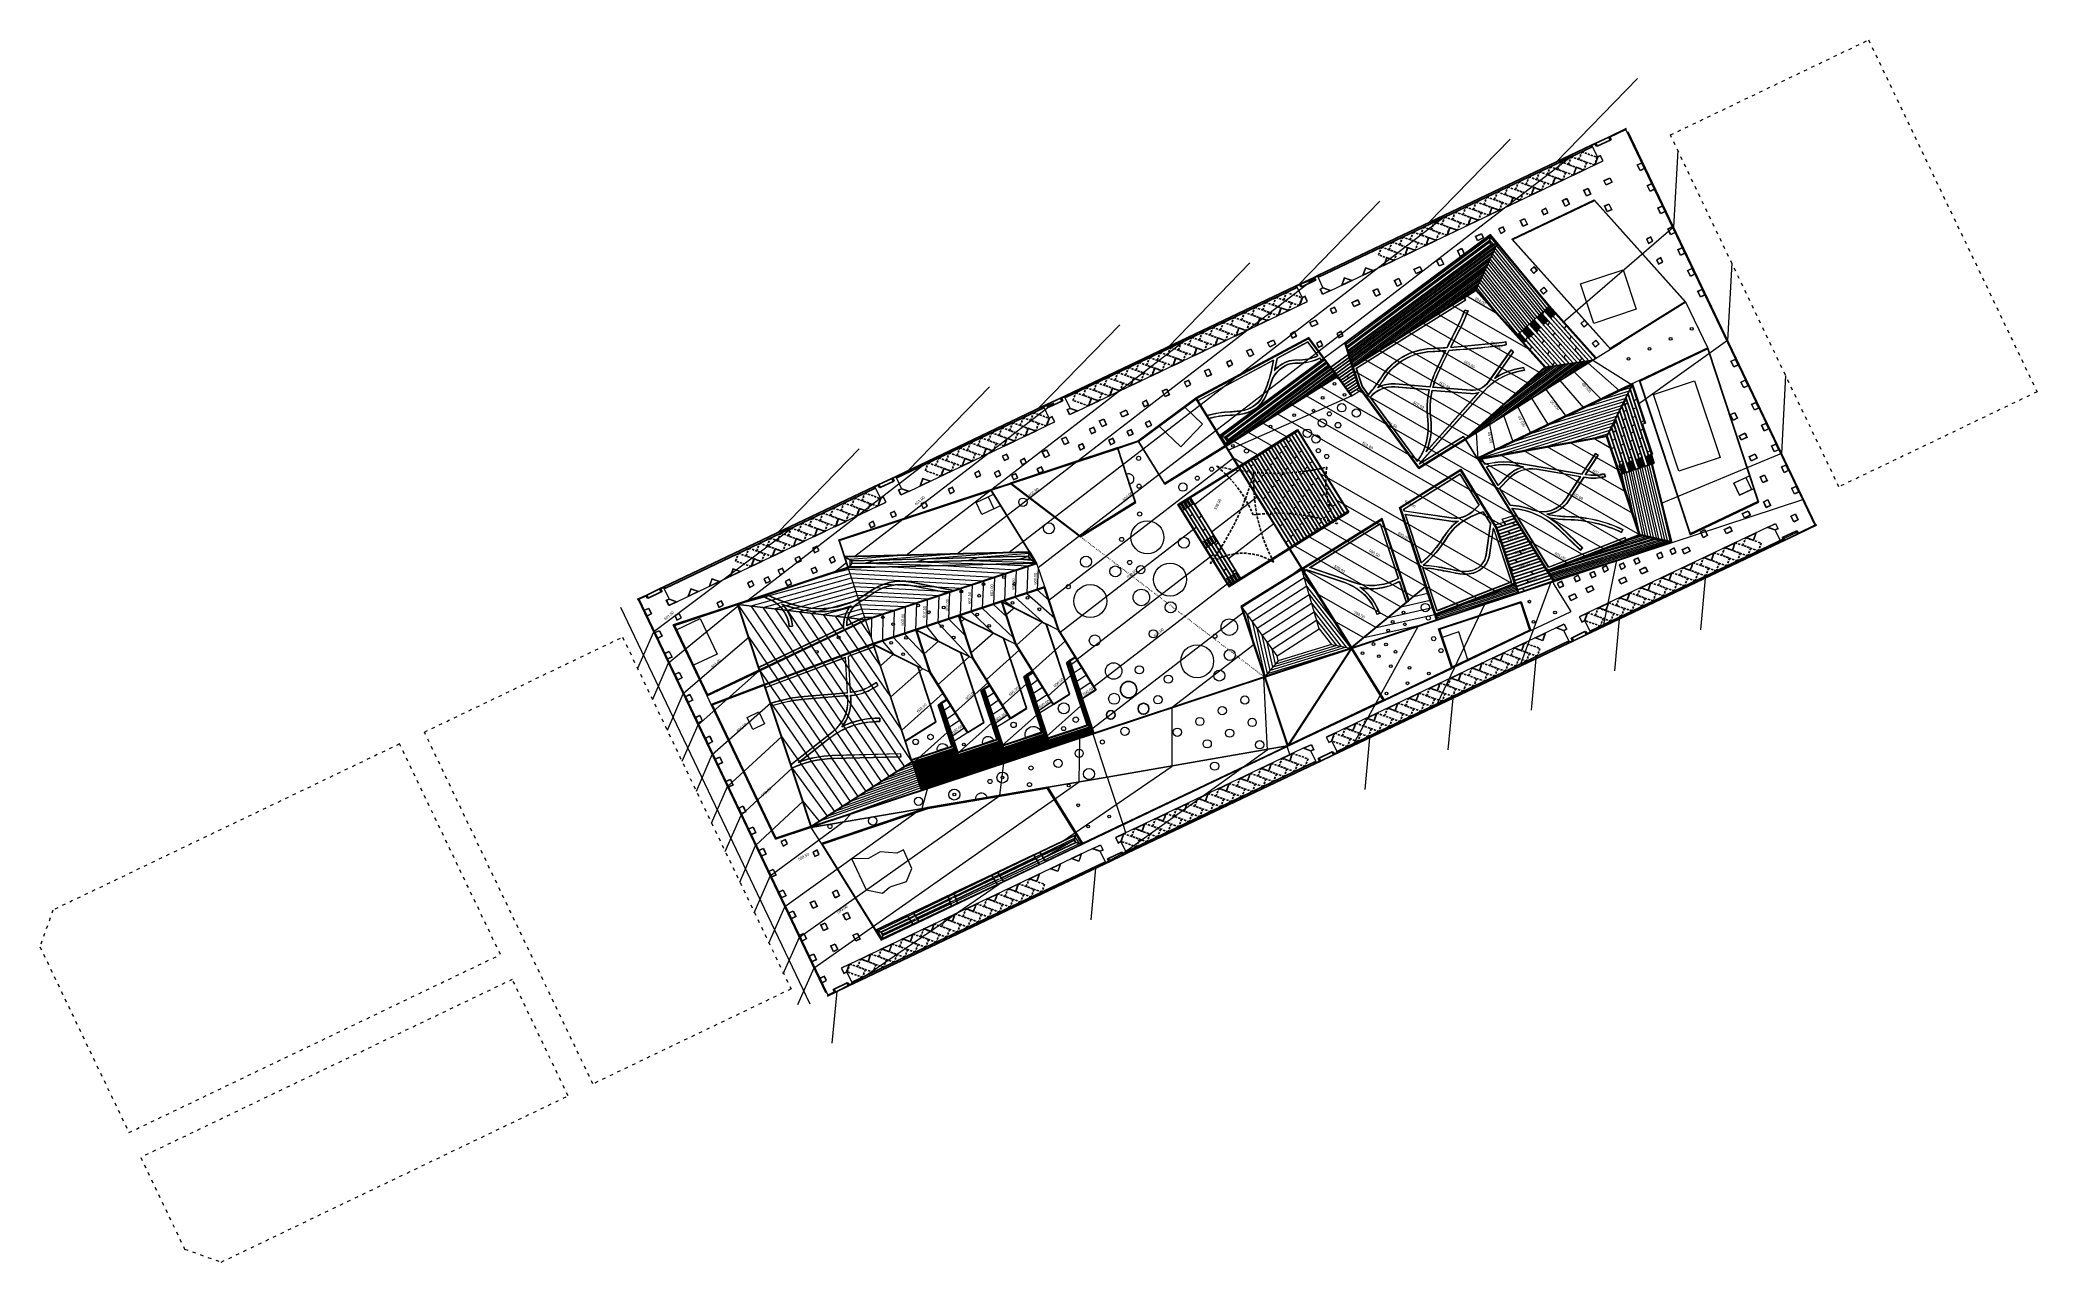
# Model space of a CAD drawing. Header units: metres. Extents: x 679381 to 680109, y 2748427 to 2748872.
import ezdxf
from ezdxf.enums import TextEntityAlignment as Align

# ---------------------------------------------------------------- set-up
doc = ezdxf.new("R2010")
doc.units = ezdxf.units.M
doc.header["$MEASUREMENT"] = 0
for name, pattern in [('ACAD_ISO03W100', [30, 12, -18]), ('ACAD_ISO07W100', [3, 0, -3]), ('DASHEDX2', [1.5, 1, -0.5]), ('LÍNEAS_OCULTAS2', [4.7625, 3.175, -1.5875])]:
    doc.linetypes.add(name, pattern=pattern)
doc.layers.get('0').update_dxf_attribs({"color": 5})
for name, color, linetype in [('00_Sorround Parcels', 252, 'ACAD_ISO03W100'), ('02-L-Edge Line', 4, 'Continuous'), ('02-L-Edge Line Stair +10cm', 6, 'Continuous'), ('02-L-Edge Line Step -10cm', 6, 'Continuous'), ('02-L-Painted line', 253, 'Continuous'), ('02-L-Plan Change', 8, 'Continuous'), ('02-L-Sailcloth', 8, 'DASHEDX2')]:
    doc.layers.add(name, color=color, linetype=linetype)
for name, color, linetype, lineweight in [('02-L-Level Curves 0.25-0.75m', 33, 'Continuous', 5), ('02-L-Level Curves 0.50m', 33, 'Continuous', 5), ('02-L-Level Curves 1m', 37, 'Continuous', 5), ('02-L-Material Change', 251, 'Continuous', 5), ('04-BK-Tree Pit', 6, 'Continuous', 5)]:
    doc.layers.add(name, color=color, linetype=linetype, lineweight=lineweight)
doc.styles.get("Standard").update_dxf_attribs({"font": 'arial.ttf'})

# ---------------------------------------------------------------- blocks, each defined once
blk = doc.blocks.new('ALCORQUE RECTANGULAR')
blk.add_lwpolyline([(679903.39, 2748647.42), (679902.7, 2748648.87), (679904.69, 2748649.81), (679905.38, 2748648.37)], close=True)
at = {"layer": '02-L-Material Change'}
blk.add_lwpolyline([(679903.34, 2748647.29), (679902.57, 2748648.92), (679904.74, 2748649.95), (679905.51, 2748648.32)], close=True, dxfattribs=at)
blk = doc.blocks.new('Tree Pit 1.5m3')
blk.add_circle((0, 0), 0.75)
blk = doc.blocks.new('Escocell Quadrat')
at = {"ltscale": 0.3}
blk.add_lwpolyline([(-2.76, -1.24), (-1.16, -1.24), (-1.16, 0.36), (-2.76, 0.36)], close=True, dxfattribs=at)
at = {"layer": '02-L-Material Change', "ltscale": 0.3}
blk.add_lwpolyline([(-2.86, -1.34), (-1.06, -1.34), (-1.06, 0.46), (-2.86, 0.46)], close=True, dxfattribs=at)
blk = doc.blocks.new('Alcorque Parking 8m2')
blk.add_lwpolyline([(2.32, 1.23), (-0.19, 2.12), (-1.08, -0.38)], close=True)
at = {"layer": '02-L-Material Change'}
blk.add_lwpolyline([(2.58, 1.24), (-0.25, 2.25), (-1.25, -0.58)], close=True, dxfattribs=at)
blk = doc.blocks.new('Escocell 3m')
blk.add_circle((0, 0), 1.5)
blk = doc.blocks.new('Tree Pit 1.5m')
blk.add_circle((0, 0), 0.75)
blk = doc.blocks.new('Escocell 4m')
blk.add_circle((0, 0), 2)
blk = doc.blocks.new('Tree Pit 4m CUT_')
blk.add_lwpolyline([(-1.9, -0.63), (1.9, 0.63, -1.02054)], format="xyb", close=True)
blk = doc.blocks.new('Tree Pit 6m')
blk.add_circle((0, 0), 3)
blk = doc.blocks.new('Tree Pit 12m')
at = {"ltscale": 0.3}
blk.add_circle((0, 0), 6, dxfattribs=at)
blk = doc.blocks.new('Tree Pit Ford')
at = {"ltscale": 0.3}
blk.add_lwpolyline([(-0.05, 1.15), (1.93, -0.83), (-1.1, -0.83), (-1.1, 1.15)], close=True, dxfattribs=at)
at = {"layer": '02-L-Material Change', "ltscale": 0.3}
blk.add_lwpolyline([(0, 1.25), (2.18, -0.93), (-1.2, -0.93), (-1.2, 1.25)], close=True, dxfattribs=at)
blk = doc.blocks.new('Escocell 2m')
blk.add_circle((0, 0), 1)

msp = doc.modelspace()

# ---------------------------------------------------------------- linework, layer by layer
at = {"layer": '00_Sorround Parcels', "lineweight": 9, "ltscale": 0.1}
for points in [[(679975.04, 2748837.06), (680047.19, 2748871.62), (680108.54, 2748743.56), (680036.39, 2748709)], [(679521.37, 2748619.74), (679593.52, 2748654.3), (679654.87, 2748526.24), (679582.72, 2748491.67)], [(679512.35, 2748615.42), (679386.09, 2748554.94), (679381.39, 2748541.6), (679413.79, 2748473.96), (679549.06, 2748538.76)], [(679553.38, 2748529.74), (679418.1, 2748464.93), (679434.08, 2748431.56), (679447.42, 2748426.86), (679573.68, 2748487.35)]]:
    msp.add_lwpolyline(points, close=True, dxfattribs=at)
at = {"layer": '00_Sorround Parcels', "ltscale": 0.05}
msp.add_lwpolyline([(679812.27, 2748725.32), (679812.27, 2748725.32)], dxfattribs=at)
at = {"layer": '02-L-Edge Line', "ltscale": 0.3}
for p, q in [((679930.81, 2748774.62, 0), (679919.2, 2748764.2)), ((679813.09, 2748724.06), (679853.76, 2748749.37)), ((679961.08, 2748746.11), (679952.03, 2748727.61)), ((679956.69, 2748713.49), (679964.01, 2748691.33)), ((679798.39, 2748700.94, 0), (679798.04, 2748700.72, 0)), ((679799.43, 2748701.59, 0), (679799.08, 2748701.37, 0)), ((679800.49, 2748702.25, 0), (679800.14, 2748702.03, 0)), ((679801.55, 2748702.91, 0), (679801.2, 2748702.69, 0)), ((679964.01, 2748691.33), (679975.21, 2748688.75)), ((679752.27, 2748657.06), (679766.02, 2748634.97)), ((679736.69, 2748651.91), (679750.43, 2748629.82)), ((679705.51, 2748641.62), (679719.25, 2748619.53)), ((679721.09, 2748646.77), (679734.84, 2748624.68)), ((679745.34, 2748571.6), (679743.23, 2748575)), ((679747.53, 2748572.63), (679745.41, 2748576.04)), ((679729.99, 2748564.29), (679727.88, 2748567.69)), ((679732.17, 2748565.33), (679730.06, 2748568.73)), ((679713.27, 2748556.33), (679712.01, 2748560.14)), ((679715.45, 2748557.37), (679714.19, 2748561.18)), ((679699.29, 2748549.68), (679697.18, 2748553.08)), ((679701.47, 2748550.72), (679699.36, 2748554.12))]:
    msp.add_line(p, q, dxfattribs=at)
for points in [[(679859.14, 2748752.71), (679904.28, 2748780.82)], [(679919.2, 2748764.2), (679904.28, 2748780.83)], [(679856.58, 2748761.44), (679857.93, 2748757.34)], [(679857.68, 2748757.15), (679861.7, 2748744.97)], [(679848.81, 2748755.55), (679851.19, 2748752.34)], [(679851.43, 2748752.52), (679858.5, 2748742.95)], [(679900.45, 2748726.24), (679929.65, 2748752.55)], [(679796.01, 2748702.46), (679839.23, 2748729.41)], [(679904.83, 2748719.17), (679952.03, 2748727.61)], [(679968.09, 2748717.25), (679956.69, 2748713.49)], [(679814.35, 2748672.99), (679857.58, 2748699.91)], [(679932.42, 2748674.62), (679917.65, 2748698.47)], [(679808.39, 2748691.13), (679808.74, 2748691.35)], [(679911.9, 2748694.08), (679919.71, 2748670.42)], [(679964.01, 2748691.33), (679930.23, 2748678.16)], [(679805.23, 2748689.17), (679805.58, 2748689.39)], [(679806.27, 2748689.81), (679806.62, 2748690.03)], [(679806.5, 2748687.13), (679806.85, 2748687.35)], [(679807.33, 2748690.48), (679807.68, 2748690.69)], [(679807.53, 2748687.78), (679807.89, 2748688)], [(679808.6, 2748688.44), (679808.95, 2748688.66)], [(679809.65, 2748689.1), (679810.01, 2748689.32)], [(679752.27, 2748657.06), (679747.22, 2748672.38)], [(679889.89, 2748660.57), (679885.91, 2748672.61)], [(679918.64, 2748673.64), (679889.35, 2748662.22)], [(679721.09, 2748646.76), (679716.04, 2748662.08)], [(679736.69, 2748651.91), (679731.63, 2748667.22)], [(679705.51, 2748641.62), (679700.45, 2748656.93)], [(679740.45, 2748640.51), (679748.47, 2748616.23)], [(679763.16, 2748622.51), (679764.29, 2748619.09), (679764.77, 2748619.25), (679756.04, 2748645.66)], [(679730.29, 2748617.34), (679731.56, 2748613.49), (679732.03, 2748613.65), (679724.86, 2748635.36)], [(679709.27, 2748630.21), (679715.59, 2748611.06)], [(679746.72, 2748619.92), (679747.99, 2748616.08)], [(679713.85, 2748614.75), (679715.12, 2748610.91)], [(679715.12, 2748610.91), (679715.59, 2748611.06)], [(679747.99, 2748616.08), (679748.47, 2748616.23)], [(679699.01, 2748608.91), (679702.4, 2748598.65)]]:
    msp.add_lwpolyline(points, dxfattribs=at)
at = {"layer": '02-L-Edge Line', "ltscale": 0.3, "elevation": 0}
msp.add_lwpolyline([(679929.65, 2748752.55), (679946.75, 2748755.06)], dxfattribs=at)
at = {"layer": '02-L-Edge Line', "extrusion": (-2.54421e-07, -1.55148e-07, 1), "elevation": 0}
for points in [[(679816.13, 2748677.11), (679815.78, 2748676.89)], [(679817.19, 2748677.77), (679816.84, 2748677.55)], [(679814.04, 2748675.81), (679813.68, 2748675.59)], [(679815.07, 2748676.45), (679814.72, 2748676.23)]]:
    msp.add_lwpolyline(points, dxfattribs=at)
at = {"layer": '02-L-Edge Line Stair +10cm'}
for p, q in [((679857.68, 2748757.15), (679851.43, 2748752.51)), ((679858.02, 2748756.11), (679852.02, 2748751.72)), ((679858.36, 2748755.08), (679852.61, 2748750.92)), ((679858.7, 2748754.06), (679853.21, 2748750.13)), ((679859.04, 2748753.03), (679853.78, 2748749.33)), ((679859.37, 2748752.01), (679854.37, 2748748.54)), ((679859.71, 2748751), (679854.96, 2748747.74)), ((679860.04, 2748749.98), (679855.55, 2748746.94)), ((679860.38, 2748748.97), (679856.14, 2748746.14)), ((679860.71, 2748747.97), (679856.73, 2748745.35)), ((679861.04, 2748746.97), (679857.32, 2748744.55)), ((679861.37, 2748745.97), (679857.91, 2748743.75)), ((679861.7, 2748744.97), (679858.25, 2748742.79)), ((679839.32, 2748729.26), (679818.1, 2748716.03)), ((679837.18, 2748727.93), (679855.36, 2748698.71)), ((679825.52, 2748720.66), (679843.7, 2748691.45)), ((679826.58, 2748721.32), (679844.76, 2748692.11)), ((679827.64, 2748721.98), (679845.82, 2748692.77)), ((679828.7, 2748722.64), (679846.88, 2748693.43)), ((679829.76, 2748723.3), (679847.94, 2748694.09)), ((679830.82, 2748723.96), (679849, 2748694.75)), ((679831.88, 2748724.63), (679850.06, 2748695.41)), ((679832.94, 2748725.29), (679851.12, 2748696.07)), ((679834, 2748725.95), (679852.18, 2748696.73)), ((679835.06, 2748726.61), (679853.24, 2748697.39)), ((679836.12, 2748727.27), (679854.3, 2748698.05)), ((679965.91, 2748720.01), (679966.3, 2748720.14)), ((679966.3, 2748720.14), (679967.33, 2748717)), ((679966.68, 2748720.26), (679967.06, 2748720.39)), ((679966.68, 2748720.26), (679967.71, 2748717.13)), ((679967.06, 2748720.39), (679968.09, 2748717.25)), ((679967.44, 2748720.51), (679968.19, 2748720.76)), ((679967.44, 2748720.51), (679968.47, 2748717.38)), ((679967.82, 2748720.64), (679968.85, 2748717.5)), ((679818.01, 2748716.18), (679818.01, 2748716.17)), ((679818.1, 2748716.03), (679836.27, 2748686.83, -5.39)), ((679819.07, 2748716.84), (679819.07, 2748716.83)), ((679819.16, 2748716.69), (679837.33, 2748687.49)), ((679820.22, 2748717.35), (679838.39, 2748688.15)), ((679821.28, 2748718.02), (679839.45, 2748688.81)), ((679822.34, 2748718.68), (679840.51, 2748689.47)), ((679823.4, 2748719.34), (679841.58, 2748690.13)), ((679824.46, 2748720), (679842.64, 2748690.79)), ((679956.42, 2748716.87), (679956.8, 2748717)), ((679956.42, 2748716.87), (679957.45, 2748713.74)), ((679957.18, 2748717.13), (679957.94, 2748717.38)), ((679957.18, 2748717.13), (679958.22, 2748713.99)), ((679957.56, 2748717.25), (679958.6, 2748714.12)), ((679959.08, 2748717.75), (679959.46, 2748717.88)), ((679959.08, 2748717.75), (679960.12, 2748714.62)), ((679959.46, 2748717.88), (679960.49, 2748714.75)), ((679959.84, 2748718), (679960.22, 2748718.13)), ((679959.84, 2748718), (679960.87, 2748714.87)), ((679960.22, 2748718.13), (679961.25, 2748715)), ((679960.6, 2748718.26), (679961.35, 2748718.5)), ((679960.6, 2748718.26), (679961.63, 2748715.12)), ((679960.98, 2748718.38), (679962.01, 2748715.25)), ((679962.49, 2748718.88), (679962.88, 2748719.01)), ((679962.5, 2748718.88), (679963.53, 2748715.75)), ((679962.88, 2748719.01), (679963.91, 2748715.87)), ((679963.26, 2748719.13), (679963.64, 2748719.26)), ((679963.26, 2748719.13), (679964.29, 2748716)), ((679963.64, 2748719.26), (679964.67, 2748716.13)), ((679964.02, 2748719.38), (679964.77, 2748719.63)), ((679964.02, 2748719.38), (679965.05, 2748716.25)), ((679964.4, 2748719.51), (679965.43, 2748716.38)), ((679968.09, 2748717.25), (679968.85, 2748717.5)), ((679798.16, 2748703.62), (679815.07, 2748676.45)), ((679799.22, 2748704.28, 0), (679816.13, 2748677.11, 0)), ((679800.28, 2748704.94), (679817.19, 2748677.77)), ((680028.31, 2748695.13), (680021.35, 2748691.82)), ((679816.13, 2748677.11, 0), (679817.4, 2748675.08)), ((679817.19, 2748677.77), (679818.46, 2748675.74)), ((679815.07, 2748676.45), (679816.34, 2748674.41)), ((679699.01, 2748608.91), (679662.3, 2748585.41)), ((679671.09, 2748525.14, 0), (679668.02, 2748523.68, 0))]:
    msp.add_line(p, q, dxfattribs=at)
at = {"layer": '02-L-Edge Line Stair +10cm', "ltscale": 0.3}
for p, q in [((679911.9, 2748694.08), (679918.93, 2748696.4)), ((679914.42, 2748696.16), (679918.29, 2748697.43))]:
    msp.add_line(p, q, dxfattribs=at)
at = {"layer": '02-L-Edge Line Stair +10cm'}
for points in [[(679952.6, 2748836.29), (679959.09, 2748839.38)], [(679947.9, 2748834.06), (679946.09, 2748833.2)], [(679930.81, 2748774.62), (679911.94, 2748797.45)], [(679845.04, 2748785.11), (679846.85, 2748785.97)], [(679840.35, 2748782.88), (679838.53, 2748782.01)], [(679946.75, 2748755.06), (679932.12, 2748771.36)], [(679921.93, 2748761.75), (679919.5, 2748764.47)], [(679922.23, 2748762.02), (679919.8, 2748764.73)], [(679933.93, 2748753.18), (679924.08, 2748764.15)], [(679935.35, 2748753.39), (679925.21, 2748764.69)], [(679926.4, 2748765.76), (679926.1, 2748765.49)], [(679926.99, 2748766.29), (679926.7, 2748766.03)], [(679927.89, 2748767.1), (679927.29, 2748766.56)], [(679939.62, 2748754.02), (679927.89, 2748767.1)], [(679943.9, 2748754.64), (679930.57, 2748769.5)], [(679922.53, 2748762.29), (679921.93, 2748761.75)], [(679931.08, 2748752.76), (679922.53, 2748762.29)], [(679752.94, 2748741.28), (679754.74, 2748742.14)], [(679967.06, 2748720.39), (679959.57, 2748743.03)], [(679968.19, 2748720.76), (679960.33, 2748744.57)], [(679965.72, 2748732.06), (679961.08, 2748746.11)], [(679748.24, 2748739.05), (679746.43, 2748738.19)], [(679961.35, 2748718.5), (679955.8, 2748735.32)], [(679962.5, 2748718.88), (679956.56, 2748736.86)], [(679964.67, 2748716.12), (679957.31, 2748738.4)], [(679964.77, 2748719.63), (679958.06, 2748739.95)], [(679966.95, 2748716.88), (679958.82, 2748741.49)], [(679856.42, 2748699.37), (679838.24, 2748728.59)], [(679956.8, 2748717), (679952.78, 2748729.16)], [(679957.94, 2748717.38), (679953.54, 2748730.7)], [(679959.08, 2748717.75), (679954.29, 2748732.24)], [(679960.22, 2748718.13), (679955.05, 2748733.78)], [(679691.53, 2748712.06), (679693.34, 2748712.92)], [(679956.8, 2748717), (679957.83, 2748713.87)], [(679686.84, 2748709.83), (679685.03, 2748708.97)], [(679814.04, 2748675.81), (679797.13, 2748702.98)], [(679598.81, 2748667.93), (679602.34, 2748669.62)], [(679607.03, 2748671.85), (679608.84, 2748672.71)], [(679815.31, 2748673.77), (679814.04, 2748675.81)], [(679919.71, 2748670.42), (679932.41, 2748674.62)], [(679946.27, 2748656.09), (679944.46, 2748655.23)], [(679939.76, 2748652.99), (679937.95, 2748652.13)], [(679740.81, 2748640.38), (679748.75, 2748616.33)], [(679755.16, 2748645.11), (679762.68, 2748622.35)], [(679756.4, 2748645.53), (679765.05, 2748619.34)], [(679756.54, 2748642.87), (679763.22, 2748622.63)], [(679756.82, 2748642.96), (679763.51, 2748622.73)], [(679723.99, 2748634.82), (679729.81, 2748617.18)], [(679725.22, 2748635.23), (679732.31, 2748613.74)], [(679739.58, 2748639.96), (679746.25, 2748619.77)], [(679740.95, 2748637.72), (679746.78, 2748620.05)], [(679747.07, 2748620.14), (679741.24, 2748637.81)], [(679708.39, 2748629.67), (679713.37, 2748614.59)], [(679709.63, 2748630.08), (679715.87, 2748611.16)], [(679709.77, 2748627.42), (679713.91, 2748614.88)], [(679714.2, 2748614.97), (679710.05, 2748627.51)], [(679725.36, 2748632.57), (679730.35, 2748617.46)], [(679730.63, 2748617.56), (679725.65, 2748632.66)], [(679732.31, 2748613.74), (679747.15, 2748618.64)], [(679746.25, 2748619.77), (679746.72, 2748619.92)], [(679746.79, 2748620.05), (679747.07, 2748620.14)], [(679748.75, 2748616.33), (679763.58, 2748621.23)], [(679748.9, 2748615.9), (679763.72, 2748620.8)], [(679749.04, 2748615.47), (679763.86, 2748620.37)], [(679749.18, 2748615.05), (679764, 2748619.94)], [(679749.32, 2748614.62), (679764.15, 2748619.52)], [(679749.46, 2748614.19), (679764.29, 2748619.09)], [(679762.68, 2748622.35), (679763.16, 2748622.51)], [(679763.22, 2748622.63), (679763.51, 2748622.73)], [(679699.15, 2748608.48), (679714.27, 2748613.47)], [(679699.29, 2748608.05), (679714.41, 2748613.04)], [(679699.44, 2748607.62), (679714.55, 2748612.62)], [(679699.58, 2748607.2), (679714.69, 2748612.19)], [(679699.72, 2748606.77), (679714.83, 2748611.76)], [(679699.86, 2748606.34), (679714.97, 2748611.33)], [(679713.37, 2748614.59), (679713.85, 2748614.75)], [(679713.91, 2748614.88), (679714.2, 2748614.97)], [(679715.59, 2748611.06), (679717.99, 2748603.8)], [(679715.87, 2748611.16), (679730.71, 2748616.06)], [(679718.27, 2748603.89), (679715.87, 2748611.16)], [(679716.02, 2748610.73), (679730.85, 2748615.63)], [(679716.16, 2748610.3), (679730.99, 2748615.2)], [(679716.3, 2748609.87), (679731.13, 2748614.77)], [(679716.44, 2748609.45), (679731.27, 2748614.35)], [(679716.58, 2748609.02), (679731.42, 2748613.92)], [(679716.72, 2748608.59), (679731.56, 2748613.49)], [(679716.86, 2748608.17), (679732.17, 2748613.22)], [(679717, 2748607.74), (679732.31, 2748612.79)], [(679717.14, 2748607.31), (679732.45, 2748612.37)], [(679717.29, 2748606.88), (679732.59, 2748611.94)], [(679717.43, 2748606.46), (679732.73, 2748611.51)], [(679717.57, 2748606.03), (679732.87, 2748611.08)], [(679729.81, 2748617.18), (679730.29, 2748617.34)], [(679730.35, 2748617.46), (679730.63, 2748617.56)], [(679732.03, 2748613.65), (679733.58, 2748608.95)], [(679732.31, 2748613.74), (679733.87, 2748609.04)], [(679732.45, 2748613.31), (679747.29, 2748618.21)], [(679732.59, 2748612.89), (679747.43, 2748617.79)], [(679732.74, 2748612.46), (679747.57, 2748617.36)], [(679732.88, 2748612.03), (679747.71, 2748616.93)], [(679733.02, 2748611.61), (679747.85, 2748616.51)], [(679733.16, 2748611.18), (679747.99, 2748616.08)], [(679733.3, 2748610.75), (679748.61, 2748615.81)], [(679733.44, 2748610.32), (679748.75, 2748615.38)], [(679733.58, 2748609.9), (679748.89, 2748614.95)], [(679733.72, 2748609.47), (679749.03, 2748614.53)], [(679733.87, 2748609.04), (679749.17, 2748614.1)], [(679748.47, 2748616.23), (679749.17, 2748614.1)], [(679748.75, 2748616.33), (679749.46, 2748614.19)], [(679854.17, 2748612.26), (679852.36, 2748611.4)], [(679700, 2748605.91), (679715.12, 2748610.91)], [(679700.14, 2748605.49), (679715.73, 2748610.64)], [(679700.28, 2748605.06), (679715.87, 2748610.21)], [(679700.42, 2748604.63), (679716.01, 2748609.78)], [(679700.56, 2748604.2), (679716.15, 2748609.35)], [(679700.71, 2748603.78), (679716.3, 2748608.93)], [(679700.85, 2748603.35), (679716.44, 2748608.5)], [(679700.99, 2748602.92), (679716.58, 2748608.07)], [(679701.13, 2748602.5), (679716.72, 2748607.64)], [(679701.27, 2748602.07), (679716.86, 2748607.22)], [(679701.41, 2748601.64), (679717, 2748606.79)], [(679701.55, 2748601.21), (679717.14, 2748606.36)], [(679701.69, 2748600.79), (679717.28, 2748605.93)], [(679701.83, 2748600.36), (679717.42, 2748605.51)], [(679701.98, 2748599.93), (679717.57, 2748605.08)], [(679702.12, 2748599.5), (679717.71, 2748604.65)], [(679702.26, 2748599.08), (679717.85, 2748604.23)], [(679702.4, 2748598.65), (679733.58, 2748608.95)], [(679717.71, 2748605.6), (679733.02, 2748610.66)], [(679717.85, 2748605.17), (679733.16, 2748610.23)], [(679717.99, 2748604.75), (679733.3, 2748609.8)], [(679718.13, 2748604.32), (679733.44, 2748609.37)], [(679847.66, 2748609.17), (679845.86, 2748608.31)], [(679777.42, 2748575.74), (679775.61, 2748574.88)], [(679770.91, 2748572.64), (679769.11, 2748571.78)], [(679677.59, 2748528.24), (679675.78, 2748527.38)]]:
    msp.add_lwpolyline(points, dxfattribs=at)
at = {"layer": '02-L-Edge Line Stair +10cm', "elevation": 0}
for points in [[(679926.94, 2748771.15), (679929.38, 2748768.43)], [(679927.24, 2748771.41), (679929.44, 2748768.96)], [(679927.54, 2748771.68), (679929.97, 2748768.97)], [(679927.83, 2748771.95), (679930.27, 2748769.23)], [(679929.03, 2748773.02), (679931.23, 2748770.56)], [(679929.32, 2748773.28), (679931.76, 2748770.57)], [(679929.62, 2748773.55), (679932.06, 2748770.84)], [(679929.92, 2748773.82), (679932.12, 2748771.36)], [(679930.22, 2748774.08), (679932.65, 2748771.37)], [(679930.51, 2748774.35), (679932.95, 2748771.64)], [(679932.35, 2748771.1), (679932.06, 2748770.84)], [(679933.25, 2748771.9), (679932.65, 2748771.37)], [(679933.25, 2748771.9), (679947.78, 2748755.7)], [(679920.99, 2748765.8), (679923.19, 2748763.35)], [(679921.28, 2748766.07), (679923.72, 2748763.36)], [(679921.58, 2748766.34), (679924.02, 2748763.62)], [(679921.88, 2748766.6), (679924.08, 2748764.15)], [(679922.18, 2748766.87), (679924.61, 2748764.16)], [(679922.48, 2748767.14), (679924.91, 2748764.42)], [(679923.67, 2748768.21), (679925.87, 2748765.75)], [(679923.96, 2748768.47), (679926.4, 2748765.76)], [(679924.32, 2748763.89), (679924.02, 2748763.62)], [(679924.26, 2748768.74), (679926.7, 2748766.03)], [(679924.56, 2748769.01), (679926.76, 2748766.55)], [(679925.21, 2748764.69), (679924.61, 2748764.16)], [(679924.86, 2748769.28), (679927.29, 2748766.56)], [(679925.16, 2748769.54), (679927.59, 2748766.83)], [(679936.78, 2748753.6), (679925.87, 2748765.75)], [(679926.35, 2748770.61), (679928.55, 2748768.16)], [(679926.64, 2748770.88), (679929.08, 2748768.16)], [(679938.2, 2748753.81), (679926.76, 2748766.55)], [(679941.05, 2748754.22), (679928.55, 2748768.16)], [(679929.08, 2748768.16), (679928.78, 2748767.9)], [(679929.67, 2748768.7), (679929.38, 2748768.43)], [(679942.47, 2748754.43), (679929.44, 2748768.96)], [(679930.57, 2748769.5), (679929.97, 2748768.97)], [(679945.32, 2748754.85), (679931.23, 2748770.56)], [(679931.76, 2748770.57), (679931.46, 2748770.3)], [(679932.5, 2748752.97), (679923.19, 2748763.35)], [(679923.72, 2748763.36), (679923.42, 2748763.09)], [(679800.28, 2748704.94), (679796.08, 2748702.33)], [(680016.66, 2748689.59), (680014.85, 2748688.73)]]:
    msp.add_lwpolyline(points, dxfattribs=at)
at = {"layer": '02-L-Edge Line Stair +10cm', "ltscale": 0.3}
for points, elevation in [([(679796.77, 2748702.76), (679798.04, 2748700.72)], 0), ([(679797.81, 2748703.4), (679799.08, 2748701.36)], 0), ([(679798.87, 2748704.06), (679800.14, 2748702.02)], 0), ([(679805.23, 2748689.17), (679806.5, 2748687.13)], 0), ([(679806.27, 2748689.81), (679807.54, 2748687.78)], 0), ([(679807.33, 2748690.47), (679808.6, 2748688.44)], 0), ([(679815.78, 2748676.89), (679817.05, 2748674.85)], 0.6), ([(679813.68, 2748675.59), (679814.95, 2748673.55)], 0.6), ([(679814.04, 2748675.81), (679815.31, 2748673.77)], 0.6), ([(679814.72, 2748676.23), (679815.99, 2748674.19)], 0.6), ([(679815.07, 2748676.45), (679816.34, 2748674.41)], 0.6)]:
    msp.add_lwpolyline(points, dxfattribs=dict(at, elevation=elevation))
for points in [[(679799.93, 2748704.72), (679801.2, 2748702.69)], [(679808.39, 2748691.13), (679809.65, 2748689.1)], [(679912.27, 2748692.95), (679919.57, 2748695.36)], [(679912.65, 2748691.82), (679920.22, 2748694.32)], [(679913.02, 2748690.7), (679920.86, 2748693.29)], [(679913.38, 2748689.57), (679921.5, 2748692.25)], [(679913.76, 2748688.45), (679922.14, 2748691.21)], [(679914.13, 2748687.32), (679922.78, 2748690.18)], [(679914.5, 2748686.19), (679923.43, 2748689.14)], [(679914.87, 2748685.07), (679924.07, 2748688.1)], [(679915.25, 2748683.94), (679924.71, 2748687.06)], [(679915.62, 2748682.81), (679925.35, 2748686.03)], [(679915.99, 2748681.69), (679925.99, 2748684.99)], [(679916.36, 2748680.56), (679926.64, 2748683.95)], [(679916.73, 2748679.43), (679927.28, 2748682.92)], [(679917.1, 2748678.31), (679927.92, 2748681.88)], [(679917.48, 2748677.18), (679928.56, 2748680.84)], [(679917.85, 2748676.06), (679929.2, 2748679.81)], [(679918.22, 2748674.93), (679929.85, 2748678.77)], [(679918.59, 2748673.8), (679930.49, 2748677.73)], [(679918.96, 2748672.68), (679931.13, 2748676.69)], [(679919.33, 2748671.55), (679931.77, 2748675.66)]]:
    msp.add_lwpolyline(points, dxfattribs=at)
at = {"layer": '02-L-Edge Line Stair +10cm', "extrusion": (-2.54421e-07, -1.55148e-07, 1)}
for points, elevation in [([(679857.5, 2748700.04), (679836.27, 2748686.83)], -5.99), ([(679818.46, 2748675.74), (679814.27, 2748673.12)], 0)]:
    msp.add_lwpolyline(points, dxfattribs=dict(at, elevation=elevation))
at = {"layer": '02-L-Edge Line Stair +10cm', "linetype": 'Continuous', "elevation": 0.6}
for points in [[(679816.84, 2748677.55), (679818.11, 2748675.52)], [(679817.19, 2748677.77), (679818.46, 2748675.74)]]:
    msp.add_lwpolyline(points, dxfattribs=at)
at = {"layer": '02-L-Edge Line Stair +10cm'}
for centre, radius in [((679777.77, 2748635.16), 2.99), ((679771.29, 2748625.98), 1.55), ((679783.19, 2748628.24), 1.99)]:
    msp.add_circle(centre, radius, dxfattribs=at)
at = {"layer": '02-L-Edge Line Step -10cm'}
for p, q in [((679917.58, 2748798.95), (679947.42, 2748813.15)), ((679947.42, 2748813.15), (679980.42, 2748776.37)), ((679953.09, 2748759.36), (679917.58, 2748798.95)), ((679980.42, 2748776.37), (679953.09, 2748759.36)), ((679859.5, 2748752.59), (679861.97, 2748745.11)), ((679861.97, 2748745.11), (679883.47, 2748716.02)), ((679802.24, 2748740.91), (679781.36, 2748725.48)), ((679773.79, 2748722.94), (679735.04, 2748710.15)), ((679780.19, 2748703.58), (679773.79, 2748722.94)), ((679781.36, 2748725.48), (679790.88, 2748710.23)), ((679790.88, 2748710.23), (679813.09, 2748724.06)), ((679883.47, 2748716.02), (679900.28, 2748726.49)), ((679951.82, 2748727.27), (679963.64, 2748691.5)), ((679905.32, 2748718.95), (679918.91, 2748697)), ((679672.41, 2748689.46), (679727.67, 2748707.71)), ((679727.67, 2748707.71), (679744.18, 2748681.23)), ((679760.09, 2748691.07), (679780.19, 2748703.58)), ((680007, 2748703.66), (679982.26, 2748691.88)), ((679963.9, 2748691.66), (679975.12, 2748689.07)), ((679675.71, 2748679.46), (679672.41, 2748689.46)), ((679741.66, 2748685.27), (679674.37, 2748683.52)), ((679675.71, 2748679.46), (679635.32, 2748666.12)), ((679744.29, 2748681.24), (679681.93, 2748660.64)), ((679635.33, 2748666.12), (679612.38, 2748658.54)), ((679681.93, 2748660.64), (679635.61, 2748666.21)), ((679716.08, 2748661.94), (679732.19, 2748653.88)), ((679731.67, 2748667.09), (679747.78, 2748659.02)), ((679624.44, 2748633.28), (679612.38, 2748658.54)), ((679700.49, 2748656.8), (679716.6, 2748648.73)), ((679747.78, 2748659.02), (679756.2, 2748633.53)), ((679701.01, 2748643.58), (679684.9, 2748651.64)), ((679716.6, 2748648.73), (679725.02, 2748623.23)), ((679732.19, 2748653.88), (679740.61, 2748628.38)), ((679624.44, 2748633.28), (679643.22, 2748642.22)), ((679701.01, 2748643.58), (679707.64, 2748623.51)), ((679645.02, 2748636.76), (679626.17, 2748629.66)), ((679750.38, 2748629.91), (679756.2, 2748633.53)), ((679827.5, 2748639.65), (679835.73, 2748614.86)), ((679649.34, 2748581.13), (679626.17, 2748629.66)), ((679740.61, 2748628.38), (679734.79, 2748624.76)), ((679696.48, 2748616.57), (679707.64, 2748623.51)), ((679725.02, 2748623.23), (679719.2, 2748619.61)), ((679758.69, 2748582.36), (679748.16, 2748599.32)), ((679649.34, 2748581.13), (679662.01, 2748585.32)), ((679666.23, 2748578.97), (679687.86, 2748544.24))]:
    msp.add_line(p, q, dxfattribs=at)
at = {"layer": '02-L-Edge Line Step -10cm', "lineweight": 0, "ltscale": 0.2}
for p, q in [((679904.28, 2748780.82), (679911.94, 2748797.45)), ((679904.36, 2748780.74), (679912.01, 2748797.36)), ((679827.12, 2748639.84), (679662.3, 2748585.41))]:
    msp.add_line(p, q, dxfattribs=at)
at = {"layer": '02-L-Edge Line Step -10cm', "ltscale": 0.3}
for p, q in [((679858.72, 2748650.28), (679827.41, 2748639.94)), ((679758.69, 2748582.36), (679745.41, 2748576.04)), ((679758.69, 2748582.36), (679760.81, 2748578.95)), ((679743.23, 2748575), (679730.06, 2748568.73)), ((679747.53, 2748572.63), (679760.81, 2748578.95)), ((679727.88, 2748567.69), (679714.19, 2748561.18)), ((679732.17, 2748565.33), (679745.34, 2748571.6)), ((679712.01, 2748560.14), (679699.36, 2748554.12)), ((679715.45, 2748557.37), (679729.99, 2748564.29)), ((679697.18, 2748553.08), (679685.74, 2748547.64)), ((679701.47, 2748550.72), (679713.27, 2748556.33)), ((679687.86, 2748544.24), (679699.29, 2748549.68))]:
    msp.add_line(p, q, dxfattribs=at)
for points in [[(679909.4, 2748800.52), (679856.61, 2748761.34)], [(679911.94, 2748797.45), (679909.4, 2748800.52)]]:
    msp.add_lwpolyline(points, dxfattribs=at)
at = {"layer": '02-L-Edge Line Step -10cm'}
for points in [[(679859.5, 2748752.59), (679904.23, 2748780.44)], [(679904.23, 2748780.44), (679929.23, 2748752.58)], [(679848.81, 2748755.55), (679843.32, 2748762.98), (679802.49, 2748741.09)], [(679988.62, 2748759.3), (679963.9, 2748747.46)], [(680007, 2748703.66), (679988.62, 2748759.3)], [(679848.81, 2748755.55), (679810.97, 2748727.47)], [(679900.28, 2748726.49), (679929.23, 2748752.58)], [(679861.7, 2748744.97), (679861.96, 2748745.14)], [(679963.9, 2748747.46), (679982.26, 2748691.88)], [(679810.97, 2748727.47), (679813.09, 2748724.06)], [(679905.32, 2748718.95), (679951.82, 2748727.27)], [(679889.53, 2748662.61), (679876.75, 2748701.3), (679898.67, 2748714.97), (679911.62, 2748693.95), (679918.27, 2748673.82)], [(679735.04, 2748710.15), (679760.09, 2748691.07)], [(679841.11, 2748679.07), (679869.91, 2748697.03), (679879.64, 2748667.56)], [(679930.34, 2748678.52), (679918.91, 2748697)], [(679963.64, 2748691.5), (679930.34, 2748678.52)], [(679744.29, 2748681.24), (679675.71, 2748679.46)], [(679858.71, 2748650.28), (679840.86, 2748678.91), (679819, 2748665.27), (679827.41, 2748639.94)], [(679918.26, 2748673.81), (679918.26, 2748673.81), (679889.53, 2748662.61)], [(679879.64, 2748667.56), (679858.95, 2748650.47)], [(679681.93, 2748660.64), (679643.49, 2748642.35)], [(679645.3, 2748636.87), (679684.85, 2748651.78)], [(679835.73, 2748614.86), (679870.49, 2748631.4), (679858.88, 2748650.02)], [(679756.92, 2748642.99), (679756.54, 2748642.87)], [(679741.33, 2748637.84), (679740.95, 2748637.72)], [(679710.15, 2748627.54), (679709.77, 2748627.42)], [(679725.74, 2748632.69), (679725.36, 2748632.57)], [(679748.16, 2748599.32), (679704.65, 2748591.94), (679666.23, 2748578.97)]]:
    msp.add_lwpolyline(points, dxfattribs=at)
msp.add_lwpolyline([(679891.02, 2748657.15), (679920.55, 2748666.91), (679923.89, 2748656.81), (679895.58, 2748643.34)], close=True, dxfattribs=at)
at = {"layer": '02-L-Level Curves 0.25-0.75m', "ltscale": 0.3}
for p, q in [((679916.66, 2748835.56), (679887.02, 2748805.09)), ((679821.87, 2748790.46), (679792.24, 2748759.98)), ((679727.09, 2748745.35), (679697.45, 2748714.88)), ((679826.4, 2748654.99), (679844.42, 2748666.65)), ((679828.21, 2748652.48), (679845.33, 2748663.55)), ((679844.42, 2748666.65), (679856.94, 2748650.61)), ((679829.27, 2748642.15), (679826.4, 2748654.99)), ((679830.02, 2748649.96), (679846.23, 2748660.45)), ((679846.23, 2748660.45), (679853.41, 2748651.26)), ((679856.94, 2748650.61), (679829.27, 2748642.15)), ((679831.24, 2748644.49), (679830.02, 2748649.96)), ((679853.41, 2748651.26), (679831.24, 2748644.49))]:
    msp.add_line(p, q, dxfattribs=at)
for points in [[(679977.76, 2748831.4), (679976.13, 2748803.46)], [(679887.02, 2748805.09), (679887.02, 2748805.09), (679892.66, 2748807.11), (679734.28, 2748685.08)], [(679976.13, 2748803.46), (679936, 2748768.84)], [(679964.78, 2748716.16), (679965.81, 2748716.5), (679963.56, 2748723.29), (679964.64, 2748723.86), (679961.23, 2748734.18), (679962.31, 2748734.74), (679959.69, 2748742.67), (679943.54, 2748737.71), (679934.86, 2748747.66), (679944.29, 2748754.7), (679945.32, 2748754.85), (679938.34, 2748762.63), (679938.96, 2748763.74), (679929.92, 2748773.82), (679929.35, 2748773.3), (679911.2, 2748795.85), (679857.94, 2748756.36), (679858.36, 2748755.08), (679852.61, 2748750.92), (679851.9, 2748751.88), (679821.09, 2748729.03), (679830.22, 2748723.79), (679834.97, 2748726.75), (679834.97, 2748726.75)], [(679963.14, 2748715.62), (679963.53, 2748715.75), (679962.91, 2748717.61), (679963.99, 2748718.17), (679960.58, 2748728.49), (679961.66, 2748729.06), (679958.39, 2748738.95), (679959.47, 2748739.52), (679959.2, 2748740.32), (679958.06, 2748739.95), (679930.64, 2748731.53), (679924.61, 2748741.31), (679942.12, 2748754.38), (679942.47, 2748754.43), (679942.19, 2748754.75), (679942.82, 2748755.85), (679928.52, 2748771.78), (679929.15, 2748772.88), (679929.03, 2748773.02), (679927.94, 2748772.04), (679910.32, 2748793.94), (679858.27, 2748755.34), (679859.71, 2748751), (679857.37, 2748749.39), (679857.83, 2748748.49), (679855.55, 2748746.94), (679852.5, 2748751.06), (679831.7, 2748735.64), (679913.7, 2748688.6), (679912.65, 2748691.82), (679915.74, 2748692.85), (679916.89, 2748691.98), (679920.86, 2748693.29), (679929.3, 2748679.66), (679931.23, 2748678.55)], [(679856.78, 2748760.84), (679909.34, 2748799.85), (679911.59, 2748797.41), (679857.86, 2748757.56), (679856.78, 2748760.84)], [(679857.05, 2748760.01), (679909.23, 2748798.74), (679910.58, 2748797.28), (679857.69, 2748758.07), (679857.05, 2748760.01)], [(679961.52, 2748715.08), (679962.39, 2748715.37), (679960.07, 2748722.38), (679961.15, 2748722.95), (679957.74, 2748733.27), (679958.82, 2748733.83), (679957.58, 2748737.59), (679917.74, 2748725.35), (679914.39, 2748734.91), (679940.05, 2748754.08), (679941.05, 2748754.22), (679932.38, 2748763.89), (679933, 2748764.99), (679927.24, 2748771.41), (679926.53, 2748770.78), (679909.44, 2748792.02), (679858.61, 2748754.33), (679861.04, 2748746.97), (679857.32, 2748744.55), (679853.11, 2748750.25), (679842.31, 2748742.25), (679944.4, 2748683.68)], [(679936.78, 2748753.6), (679926.41, 2748765.15), (679927.04, 2748766.25), (679924.56, 2748769.01), (679923.71, 2748768.25), (679907.67, 2748788.19), (679863.53, 2748755.46), (679905.9, 2748731.15)], [(679907.23, 2748787.23), (679868.84, 2748758.76), (679910.21, 2748735.03), (679934.65, 2748753.29), (679935.35, 2748753.39), (679928.34, 2748761.2), (679928.96, 2748762.3), (679923.67, 2748768.21), (679923.01, 2748767.62), (679907.23, 2748787.23)], [(679997.38, 2748790.44), (679995.79, 2748762.29)], [(679884.76, 2748768.67), (679905.91, 2748784.35), (679920.9, 2748765.72), (679920.99, 2748765.8), (679932.48, 2748752.99), (679931.33, 2748752.8), (679923.12, 2748746.67), (679884.76, 2748768.67)], [(679905.03, 2748782.43), (679895.37, 2748775.28), (679924, 2748758.85), (679924.62, 2748759.96), (679920.09, 2748765), (679919.49, 2748764.46), (679905.03, 2748782.43)], [(679696.78, 2748684.11), (679797.88, 2748762), (679792.24, 2748759.98)], [(679995.79, 2748762.29), (679963.4, 2748739.08), (679965.41, 2748733.02), (679964.33, 2748732.45), (679967.74, 2748722.14), (679966.66, 2748721.57), (679968.09, 2748717.25), (679967.22, 2748716.96), (679974.01, 2748689.02), (679931.58, 2748675.97), (679927.92, 2748681.88), (679917.88, 2748678.57), (679916.73, 2748679.43), (679919.1, 2748672.27), (679898.29, 2748665.71), (679848.51, 2748694.26), (679853.33, 2748697.26), (679851.42, 2748700.31), (679850.31, 2748699.74), (679847.55, 2748704.18), (679846.43, 2748703.61), (679843.67, 2748708.04), (679842.56, 2748707.47), (679839.8, 2748711.9), (679838.68, 2748711.33), (679835.92, 2748715.77), (679834.8, 2748715.2), (679832.04, 2748719.63), (679830.93, 2748719.06), (679828.61, 2748722.79), (679797.05, 2748703.1), (679802.54, 2748694.27), (679752.91, 2748656.03), (679762.52, 2748640.6), (679758.59, 2748637.91)], [(679851.06, 2748752.52), (679813.32, 2748724.53), (679811.61, 2748727.32), (679849.11, 2748755.15), (679851.06, 2748752.52)], [(679850.75, 2748752.92), (679813.72, 2748725.46), (679812.72, 2748727.11), (679849.6, 2748754.48), (679850.75, 2748752.92)], [(679905.9, 2748731.15), (679935.76, 2748753.45), (679936.78, 2748753.6)], [(679946.41, 2748755.01), (679945.13, 2748754.05), (679956.45, 2748743.89), (679961.32, 2748745.39), (679962.82, 2748740.85), (679961.74, 2748740.28), (679965.15, 2748729.97), (679964.07, 2748729.4), (679967.48, 2748719.08), (679966.41, 2748718.52), (679966.95, 2748716.88), (679966.4, 2748716.69), (679973, 2748689.26)], [(680017, 2748749.48), (680015.47, 2748721.09)], [(679921.58, 2748722.16), (679954.29, 2748732.24), (679955.43, 2748732.62), (679955.47, 2748732.5), (679954.39, 2748731.94), (679957.8, 2748721.62), (679956.72, 2748721.05), (679958.97, 2748714.24), (679958.23, 2748714), (679961.37, 2748699.34)], [(679958.78, 2748707.17), (679957.38, 2748713.72), (679957.83, 2748713.87), (679956.47, 2748718), (679957.54, 2748718.57), (679954.14, 2748728.88), (679955.21, 2748729.45), (679954.62, 2748731.24), (679930.01, 2748723.67)], [(679938.44, 2748725.18), (679953.8, 2748729.9), (679954.96, 2748726.39), (679953.88, 2748725.83), (679957.27, 2748715.57), (679956.19, 2748715), (679938.44, 2748725.18)], [(679972.96, 2748689.26), (679931.3, 2748676.42), (679926.64, 2748683.95), (679919.46, 2748681.58), (679918.32, 2748682.46), (679915.99, 2748681.69), (679918.93, 2748672.76), (679904.88, 2748668.27), (679853.82, 2748697.56), (679855.45, 2748698.58), (679853.06, 2748702.41), (679851.94, 2748701.85), (679849.18, 2748706.28), (679848.06, 2748705.72), (679845.31, 2748710.14), (679844.18, 2748709.58), (679841.43, 2748714), (679840.31, 2748713.44), (679837.55, 2748717.87), (679836.43, 2748717.31), (679833.67, 2748721.74), (679832.56, 2748721.17), (679830.73, 2748724.11), (679819.62, 2748717.18), (679815.95, 2748719.42), (679748.78, 2748667.66), (679752.27, 2748657.06), (679760.87, 2748643.25), (679757.58, 2748641), (679763.63, 2748622.66), (679762.68, 2748622.35), (679760.4, 2748629.27), (679747.85, 2748618.1)], [(679889.37, 2748662.18), (679889.36, 2748662.18), (679886.73, 2748670.13), (679881.52, 2748668.98), (679843.21, 2748690.96), (679851.21, 2748695.94), (679849.8, 2748698.2), (679848.68, 2748697.63), (679845.92, 2748702.07), (679844.8, 2748701.49), (679842.04, 2748705.93), (679840.93, 2748705.36), (679838.17, 2748709.79), (679837.05, 2748709.22), (679834.29, 2748713.66), (679833.17, 2748713.09), (679830.42, 2748717.52), (679829.3, 2748716.95), (679826.54, 2748721.38), (679825.43, 2748720.8), (679798.09, 2748703.74), (679801.06, 2748698.96), (679800.09, 2748698.22), (679808.69, 2748684.4), (679759.05, 2748646.16), (679764.17, 2748637.94), (679759.61, 2748634.83)], [(679835.82, 2748725.38), (679836.93, 2748725.95), (679839.7, 2748721.52), (679840.82, 2748722.09), (679843.57, 2748717.65), (679844.69, 2748718.22), (679847.33, 2748713.98), (679918.06, 2748673.41)], [(679961.36, 2748699.34), (679921.58, 2748722.16)], [(679930.01, 2748723.67), (679958.78, 2748707.17)], [(680015.47, 2748721.09), (679971.67, 2748702.9), (679974.96, 2748688.8)], [(679697.45, 2748714.88), (679703.09, 2748716.9), (679638.58, 2748667.19)], [(679801.81, 2748702.49), (679810.45, 2748688.6), (679809.45, 2748687.84), (679817.48, 2748674.94), (679841.66, 2748690), (679839.4, 2748693.62), (679838.29, 2748693.05), (679835.53, 2748697.48), (679834.41, 2748696.91), (679831.65, 2748701.35), (679830.54, 2748700.78), (679827.78, 2748705.21), (679826.66, 2748704.64), (679823.9, 2748709.07), (679822.78, 2748708.5), (679818.51, 2748715.37), (679801.81, 2748702.49)], [(679966.97, 2748690.65), (679961.52, 2748715.08)], [(679968.97, 2748690.19), (679963.14, 2748715.62)], [(679970.96, 2748689.73), (679964.78, 2748716.16)], [(679696.78, 2748684.11), (679676.21, 2748682.5), (679676.31, 2748680.14), (679691.52, 2748679.87)], [(679734.28, 2748685.08), (679704.52, 2748682.76), (679700.71, 2748681.66), (679728.78, 2748680.83)], [(679974.96, 2748688.8), (679974.96, 2748688.8), (679931.86, 2748675.51), (679929.85, 2748678.77), (679925.19, 2748677.23), (679924.05, 2748678.1), (679917.85, 2748676.06), (679919.26, 2748671.79), (679889.36, 2748662.18)], [(679930.74, 2748677.32), (679970.97, 2748689.72)], [(679931.23, 2748678.55), (679968.97, 2748690.19)], [(679931.3, 2748676.42), (679972.97, 2748689.26)], [(679944.4, 2748683.68), (679966.97, 2748690.65)], [(679950.99, 2748686.25), (679965.97, 2748690.88)], [(679638.58, 2748667.19), (679676.4, 2748677.44), (679724.88, 2748674.83), (679724.47, 2748664.86), (679736.01, 2748653.95), (679736.69, 2748651.91), (679738.1, 2748649.64), (679726.01, 2748638.87), (679732.3, 2748628.77), (679728.01, 2748625.83)], [(679691.52, 2748679.87), (679733, 2748677.51), (679732.61, 2748667.55), (679736.17, 2748664.95), (679733.24, 2748662.35), (679736.69, 2748651.91), (679744.89, 2748638.74), (679741.75, 2748636.59), (679747.2, 2748620.08), (679746.25, 2748619.77), (679744.21, 2748625.93), (679731.66, 2748614.75)], [(679728.78, 2748680.83), (679741.11, 2748680.19), (679740.71, 2748670.23), (679750.92, 2748661.17), (679752.27, 2748657.06), (679754.83, 2748652.94), (679742.74, 2748642.18), (679748.19, 2748633.43), (679743.78, 2748630.42)], [(679741.36, 2748683.68), (679738.22, 2748682.63), (679742.48, 2748682.28), (679741.36, 2748683.68)], [(679764.87, 2748621.24), (679819.61, 2748663.42), (679819.11, 2748665.27), (679837.28, 2748677.04), (679840.73, 2748679.69), (679872.45, 2748661.49), (679888.42, 2748665.03), (679889.68, 2748661.2), (679919.58, 2748670.81), (679919.33, 2748671.55), (679920.89, 2748672.06), (679922.04, 2748671.19), (679931.46, 2748674.3), (679920.45, 2748644.47), (679926.09, 2748646.49)], [(679699.96, 2748606.02), (679687.74, 2748601.69), (679644.74, 2748665.11), (679677.46, 2748674.23), (679716.76, 2748672.15), (679716.39, 2748662.19), (679718.15, 2748661.04), (679716.78, 2748659.82), (679721.09, 2748646.77), (679728.94, 2748634.17), (679725.94, 2748632.08), (679730.76, 2748617.49), (679729.81, 2748617.18), (679727.89, 2748623), (679715.34, 2748611.83)], [(679699.48, 2748607.49), (679693.37, 2748605.29), (679653.53, 2748664.06), (679678.52, 2748671.02), (679708.64, 2748669.47), (679708.32, 2748659.53), (679719.85, 2748647.21), (679708.38, 2748637), (679716.41, 2748624.09), (679712.24, 2748621.22)], [(679711.22, 2748624.3), (679714.76, 2748626.74), (679705.51, 2748641.62), (679703.33, 2748648.2), (679708.57, 2748652.86), (679704.28, 2748658.19), (679704.58, 2748668.13), (679679.05, 2748669.41), (679657.93, 2748663.53), (679696.19, 2748607.1), (679699.25, 2748608.18)], [(679865.47, 2748617.64), (679859.83, 2748615.62), (679883.35, 2748658.42), (679863.39, 2748654), (679852.5, 2748660.24), (679842.62, 2748672.86), (679822.78, 2748660.02), (679827.35, 2748640.12), (679826.89, 2748639.76), (679828.16, 2748613.19), (679776.33, 2748575.89), (679765.77, 2748570.2)], [(679918.06, 2748673.41), (679918.66, 2748673.6)], [(679610.24, 2748644.91), (679635.72, 2748665.86), (679682.11, 2748598.09), (679700.45, 2748604.56)], [(679699, 2748608.9), (679662.32, 2748663), (679679.59, 2748667.81), (679700.52, 2748666.79), (679700.23, 2748656.85), (679700.61, 2748656.46), (679705.51, 2748641.62), (679713.11, 2748629.4), (679710.2, 2748627.37), (679714.32, 2748614.91), (679713.37, 2748614.59), (679711.72, 2748619.6), (679700.13, 2748609.28)], [(679692.15, 2748654.19), (679702.78, 2748642.8), (679691.22, 2748632.51), (679671.11, 2748661.94), (679680.65, 2748664.6), (679692.4, 2748664.1), (679692.15, 2748654.19)], [(679684.13, 2748653.98), (679684.28, 2748661.42), (679681.71, 2748661.39), (679679.54, 2748660.79), (679684.13, 2748653.98)], [(679604.5, 2748631.68), (679610.24, 2748644.91)], [(679700.93, 2748603.09), (679676.48, 2748594.48), (679643.54, 2748642.21), (679620.99, 2748622.4)], [(679626.18, 2748611.54), (679647.45, 2748630.38), (679673.66, 2748592.68), (679701.17, 2748602.36)], [(679615.22, 2748609.15), (679620.99, 2748622.4)], [(679620.39, 2748598.28), (679626.18, 2748611.54)], [(679701.42, 2748601.63), (679670.85, 2748590.88), (679651.5, 2748618.1), (679631.74, 2748599.89)], [(679663.24, 2748533.94), (679759.78, 2748601.6), (679760.01, 2748617.68)], [(679625.94, 2748586.62), (679631.74, 2748599.89)], [(679701.9, 2748600.16), (679665.22, 2748587.27), (679659.27, 2748594.58), (679641.98, 2748578.44)], [(679704.58, 2748599.37), (679702.45, 2748591.87), (679652.62, 2748556.18)], [(679702.14, 2748599.43), (679676.86, 2748590.21)], [(679676.86, 2748590.21), (679674.03, 2748587.06), (679647.3, 2748567.3)], [(679636.16, 2748565.13), (679641.98, 2748578.44)], [(679687.5, 2748547.01), (679758.27, 2748581.27)], [(679688.26, 2748545.65), (679759.86, 2748579.23)], [(679758.27, 2748581.27), (679759.86, 2748579.23)], [(679641.45, 2748554), (679647.3, 2748567.3)], [(679646.74, 2748542.88), (679652.62, 2748556.18)], [(679688.26, 2748545.65), (679687.5, 2748547.01)], [(679657.33, 2748520.62), (679663.24, 2748533.94)]]:
    msp.add_lwpolyline(points, dxfattribs=at)
for points in [[(679957.58, 2748688.82), (679860.74, 2748744.37), (679861.7, 2748744.97), (679858.94, 2748753.32), (679908.56, 2748790.1), (679925.12, 2748769.51), (679925.45, 2748769.81), (679936.85, 2748757.1), (679936.23, 2748756), (679938.2, 2748753.81), (679937.97, 2748753.77), (679904.34, 2748728.66), (679904.95, 2748719.22), (679955.94, 2748734.89), (679958.31, 2748727.73), (679957.23, 2748727.16), (679960.64, 2748716.84), (679959.56, 2748716.28), (679960.11, 2748714.62), (679959.91, 2748714.55), (679964.97, 2748691.11)], [(679906.79, 2748786.27), (679922.31, 2748766.99), (679922.77, 2748767.41), (679930.89, 2748758.36), (679930.27, 2748757.26), (679933.93, 2748753.18), (679933.55, 2748753.12), (679914.51, 2748738.91), (679874.15, 2748762.06)], [(679855.03, 2748747.64), (679852.92, 2748748.85), (679853.71, 2748749.43)], [(679815.39, 2748673.64), (679812.38, 2748678.47), (679813.35, 2748679.22), (679804.76, 2748693.02), (679805.76, 2748693.78), (679799.15, 2748704.4), (679821.19, 2748718.16), (679822.17, 2748716.59), (679823.28, 2748717.16), (679826.04, 2748712.73), (679827.16, 2748713.3), (679829.92, 2748708.86), (679831.03, 2748709.43), (679833.79, 2748705), (679834.91, 2748705.57), (679837.67, 2748701.14), (679838.79, 2748701.7), (679841.55, 2748697.27), (679842.66, 2748697.84), (679845.42, 2748693.41), (679846.54, 2748693.98), (679846.96, 2748693.3)], [(679814.09, 2748682.75), (679818.54, 2748675.6), (679837.42, 2748687.35), (679836.15, 2748689.4), (679835.03, 2748688.83), (679830.8, 2748695.62)]]:
    msp.add_lwpolyline(points, close=True, dxfattribs=at)
at = {"layer": '02-L-Level Curves 0.50m', "ltscale": 0.3}
for p, q in [((679869.27, 2748813.01), (679839.63, 2748782.54)), ((679679.7, 2748722.8), (679650.06, 2748692.33)), ((679845.33, 2748663.55), (679855.18, 2748650.93)), ((679830.26, 2748643.32), (679828.21, 2748652.48)), ((679855.18, 2748650.93), (679830.26, 2748643.32))]:
    msp.add_line(p, q, dxfattribs=at)
for points in [[(679837.09, 2748728.07), (679835.52, 2748727.1), (679826.39, 2748732.34), (679852.2, 2748751.47), (679853.78, 2748749.33), (679859.04, 2748753.03), (679858.11, 2748755.85), (679910.76, 2748794.9), (679928.64, 2748772.67), (679929.03, 2748773.02), (679940.89, 2748759.79), (679940.27, 2748758.69), (679943.68, 2748754.88)], [(679960.71, 2748714.82), (679961.25, 2748714.99), (679959.82, 2748719.33), (679960.9, 2748719.9), (679957.49, 2748730.21), (679958.56, 2748730.78), (679956.76, 2748736.23), (679911.29, 2748722.26), (679909.27, 2748731.73), (679938.99, 2748753.92), (679939.62, 2748754.02), (679934.3, 2748759.95), (679934.93, 2748761.05), (679926.35, 2748770.61), (679925.83, 2748770.15), (679909, 2748791.06), (679858.78, 2748753.82), (679861.7, 2748744.97), (679858.5, 2748742.95), (679853.41, 2748749.84), (679847.62, 2748745.55), (679950.99, 2748686.25)], [(679839.63, 2748782.54), (679845.27, 2748784.55), (679715.53, 2748684.59)], [(679905.47, 2748783.39), (679920.19, 2748765.09), (679920.99, 2748765.8), (679923, 2748763.56), (679922.38, 2748762.46), (679931.08, 2748752.76), (679930.23, 2748752.64), (679927.42, 2748750.54), (679890.06, 2748771.97), (679905.47, 2748783.39)], [(679943.9, 2748754.64), (679943.23, 2748754.54), (679929.74, 2748744.47), (679937.09, 2748734.62), (679958.88, 2748741.31), (679962.05, 2748731.69), (679960.98, 2748731.12), (679964.25, 2748721.23), (679963.17, 2748720.66), (679964.67, 2748716.12), (679963.95, 2748715.89), (679969.97, 2748689.95), (679930.46, 2748677.77)], [(679819.16, 2748716.69), (679820.54, 2748714.48), (679821.65, 2748715.05), (679824.41, 2748710.61), (679825.53, 2748711.18), (679828.29, 2748706.75), (679829.41, 2748707.32), (679832.17, 2748702.89), (679833.28, 2748703.46), (679836.04, 2748699.02), (679837.16, 2748699.59), (679839.92, 2748695.16), (679841.03, 2748695.73), (679843.8, 2748691.31), (679816.42, 2748674.28), (679810.9, 2748683.15), (679811.9, 2748683.91), (679803.31, 2748697.71), (679804.31, 2748698.47), (679800.21, 2748705.07), (679819.07, 2748716.83)], [(679965.97, 2748690.88), (679960.71, 2748714.82)], [(679650.06, 2748692.33), (679655.7, 2748694.34), (679604.87, 2748656.17)], [(680021.33, 2748692.47), (679982.08, 2748673.79), (679987.72, 2748675.81)], [(679715.53, 2748684.59), (679685.76, 2748682.27), (679681.96, 2748681.17), (679710.03, 2748680.35)], [(679710.03, 2748680.35), (679736.88, 2748678.79), (679736.47, 2748668.83), (679746.46, 2748659.8), (679737.01, 2748651.39), (679746.54, 2748636.08), (679742.76, 2748633.5)], [(679700.21, 2748605.29), (679684.92, 2748599.89), (679640.34, 2748665.64), (679676.93, 2748675.83), (679720.82, 2748673.49), (679720.41, 2748663.52), (679728.62, 2748655.78), (679720.5, 2748648.55), (679721.09, 2748646.77), (679730.62, 2748631.47), (679726.97, 2748628.95)], [(679753.59, 2748579.93), (679793.69, 2748607.34), (679793.66, 2748628.79), (679823.48, 2748651.77), (679820.97, 2748662.53), (679841.72, 2748675.96), (679846.34, 2748670.12), (679867.92, 2748657.74), (679889.26, 2748662.47), (679889.84, 2748660.72), (679907.42, 2748666.37), (679890.14, 2748630.05), (679895.78, 2748632.07)], [(679987.72, 2748675.81), (679985.99, 2748656.98)], [(679688.11, 2748652.85), (679692.22, 2748648.09), (679687.47, 2748643.86), (679675.51, 2748661.42), (679681.18, 2748663), (679688.34, 2748662.76), (679688.11, 2748652.85)], [(679599.13, 2748642.96), (679604.87, 2748656.17)], [(679926.09, 2748646.49), (679924.37, 2748627.66)], [(679895.77, 2748632.06), (679894.04, 2748613.23)], [(679865.47, 2748617.64), (679863.74, 2748598.81)], [(679686.41, 2748547.4), (679753.59, 2748579.93)], [(679765.77, 2748570.2), (679764.04, 2748551.37)], [(679732.38, 2748565.43), (679682.07, 2748531.03)], [(679687.97, 2748544.6), (679732.38, 2748565.43)], [(679687.97, 2748544.6), (679686.41, 2748547.4)], [(679687.94, 2748546.33), (679688.19, 2748546.45)], [(679671.49, 2748525.33), (679669.76, 2748506.5)], [(679682.07, 2748531.03), (679671.49, 2748525.33)]]:
    msp.add_lwpolyline(points, dxfattribs=at)
at = {"layer": '02-L-Level Curves 1m', "ltscale": 0.3}
for p, q in [((679963.07, 2748857.65), (679933.43, 2748827.17)), ((679939.07, 2748829.19), (679933.43, 2748827.17)), ((679774.52, 2748767.93), (679744.88, 2748737.46)), ((679831.83, 2748647.45), (679847.13, 2748657.35)), ((679847.13, 2748657.35), (679851.65, 2748651.59)), ((679832.22, 2748645.66), (679831.83, 2748647.45)), ((679851.65, 2748651.59), (679832.22, 2748645.66))]:
    msp.add_line(p, q, dxfattribs=at)
for points in [[(679939.07, 2748829.19), (679744.85, 2748679.55), (679744.52, 2748671.49), (679748.75, 2748667.74), (679752.27, 2748657.06), (679759.21, 2748645.9), (679756.56, 2748644.08), (679763.63, 2748622.66), (679762.68, 2748622.35), (679756.74, 2748640.33), (679748.48, 2748632.97), (679749.84, 2748630.78), (679744.8, 2748627.33)], [(679971.99, 2748689.49), (679931.02, 2748676.87), (679925.35, 2748686.03), (679921.04, 2748684.6), (679919.89, 2748685.48), (679915.25, 2748683.94), (679918.78, 2748673.25), (679911.47, 2748670.84), (679853.48, 2748704.11), (679850.81, 2748708.39), (679849.69, 2748707.82), (679846.94, 2748712.25), (679845.82, 2748711.68), (679843.06, 2748716.12), (679841.94, 2748715.55), (679839.18, 2748719.98), (679838.06, 2748719.41), (679835.3, 2748723.84), (679834.19, 2748723.27), (679832.85, 2748725.43), (679824.92, 2748720.49), (679815.78, 2748725.73), (679851.6, 2748752.29), (679851.43, 2748752.51), (679857.68, 2748757.15), (679857.77, 2748756.86), (679911.64, 2748796.81), (679930.05, 2748773.94), (679930.81, 2748774.62), (679937.04, 2748767.68), (679936.41, 2748766.58), (679946.75, 2748755.06), (679945.35, 2748754.85), (679939.97, 2748750.84), (679950, 2748740.8), (679960.51, 2748744.03), (679962.57, 2748737.8), (679961.49, 2748737.23), (679964.9, 2748726.91), (679963.82, 2748726.35), (679966.95, 2748716.88), (679965.58, 2748716.42), (679971.99, 2748689.49)], [(679937.82, 2748681.12), (679923.2, 2748689.5), (679919.57, 2748695.36), (679918.47, 2748694.99), (679917.32, 2748695.87), (679914.01, 2748694.77), (679837.01, 2748738.94), (679852.8, 2748750.66), (679856.14, 2748746.14), (679860.38, 2748748.97), (679858.44, 2748754.84), (679909.88, 2748792.98), (679927.23, 2748771.41), (679928.13, 2748772.21), (679931.07, 2748768.94), (679930.45, 2748767.84), (679942.47, 2748754.43)], [(679859.11, 2748752.81), (679908.12, 2748789.15), (679924.41, 2748768.89), (679924.56, 2748769.01), (679938.2, 2748753.81), (679936.86, 2748753.61), (679901.6, 2748727.28), (679859.58, 2748751.38), (679859.11, 2748752.81)], [(679942.47, 2748754.43), (679941.11, 2748754.23), (679919.5, 2748738.1), (679924.19, 2748728.44), (679958.39, 2748738.95), (679959.08, 2748736.89), (679958, 2748736.32), (679961.41, 2748726), (679960.33, 2748725.44), (679963.53, 2748715.75), (679962.33, 2748715.35), (679967.97, 2748690.42)], [(679744.86, 2748737.44), (679750.52, 2748739.48), (679678.09, 2748683.62)], [(679913.14, 2748720.65), (679963.95, 2748691.51), (679959.08, 2748714.28), (679960.11, 2748714.62), (679956.98, 2748724.11), (679958.05, 2748724.67), (679955.12, 2748733.55), (679913.15, 2748720.65)], [(679956.41, 2748660.92), (679950.77, 2748658.9), (679955.52, 2748682.25), (679932.15, 2748675.05), (679931.13, 2748676.69), (679923.61, 2748674.21), (679922.47, 2748675.08), (679918.59, 2748673.8), (679919.41, 2748671.3), (679889.52, 2748661.69), (679887.57, 2748667.58), (679876.99, 2748665.24), (679837.9, 2748687.66), (679849.08, 2748694.62), (679848.17, 2748696.09), (679847.05, 2748695.52), (679844.29, 2748699.95), (679843.17, 2748699.38), (679840.42, 2748703.82), (679839.3, 2748703.25), (679836.54, 2748707.68), (679835.42, 2748707.11), (679832.66, 2748711.54), (679831.55, 2748710.97), (679828.79, 2748715.41), (679827.67, 2748714.84), (679824.91, 2748719.27), (679823.79, 2748718.7), (679823.31, 2748719.48), (679799.15, 2748704.4), (679799.6, 2748703.67), (679798.6, 2748702.91), (679807.27, 2748688.99), (679806.29, 2748688.25), (679814.83, 2748674.53), (679765.2, 2748636.29), (679765.82, 2748635.29), (679760.63, 2748631.74)], [(679807.95, 2748692.62), (679824.66, 2748705.49), (679828.91, 2748698.66), (679830.02, 2748699.23), (679832.78, 2748694.8), (679833.9, 2748695.37), (679836.66, 2748690.94), (679837.78, 2748691.51), (679839.54, 2748688.67), (679817.48, 2748674.94), (679815.6, 2748677.97), (679816.6, 2748678.73), (679807.95, 2748692.62)], [(679741.62, 2748684.67), (679723.27, 2748683.24), (679719.47, 2748682.14), (679743.88, 2748681.46), (679741.62, 2748684.67)], [(679967.97, 2748690.42), (679937.82, 2748681.12)], [(679675.1, 2748681.31), (679670.44, 2748677.71)], [(679670.44, 2748677.71), (679675.87, 2748679.04), (679728.94, 2748676.17), (679728.54, 2748666.21), (679733.52, 2748661.5), (679736.69, 2748651.91), (679743.23, 2748641.39), (679740.73, 2748639.68), (679747.2, 2748620.08), (679746.25, 2748619.77), (679740.49, 2748637.19), (679731.84, 2748629.49), (679733.97, 2748626.08), (679729.04, 2748622.71)], [(679678.09, 2748683.62), (679674.62, 2748683.35), (679675.1, 2748681.31)], [(679713.25, 2748618.15), (679718.06, 2748621.44), (679714.6, 2748627), (679726.69, 2748637.77), (679721.09, 2748646.77), (679718.44, 2748654.79), (679712.36, 2748660.86), (679712.7, 2748670.81), (679677.99, 2748672.62), (679649.14, 2748664.59), (679690.56, 2748603.49), (679699.72, 2748606.75)], [(679858.71, 2748650.28), (679828.29, 2748640.98), (679824.59, 2748657.5), (679843.52, 2748669.75), (679858.71, 2748650.28)], [(679710.3, 2748633.92), (679695.19, 2748620.47), (679666.72, 2748662.47), (679680.12, 2748666.2), (679696.46, 2748665.44), (679696.18, 2748655.52), (679703.43, 2748647.9), (679705.51, 2748641.62), (679710.3, 2748633.92)], [(679956.41, 2748660.92), (679954.68, 2748642.08)], [(679700.69, 2748603.82), (679679.29, 2748596.28), (679639.56, 2748654.26), (679615.61, 2748633.66)], [(679609.86, 2748620.42), (679615.61, 2748633.66)], [(679636.68, 2748589.55), (679655.31, 2748606.55), (679668.03, 2748589.08), (679701.66, 2748600.89)], [(679657.93, 2748545.06), (679730.87, 2748596.69), (679732.29, 2748608.52)], [(679630.86, 2748576.26), (679636.68, 2748589.55)], [(679746.07, 2748573.59), (679757.93, 2748580.35)], [(679746.07, 2748573.59), (679758.68, 2748579.51)], [(679757.93, 2748580.35), (679758.68, 2748579.51)], [(679652.04, 2748531.75), (679657.93, 2748545.06)]]:
    msp.add_lwpolyline(points, dxfattribs=at)
for points in [[(679932.48, 2748752.99), (679918.82, 2748742.79), (679879.45, 2748765.37), (679906.35, 2748785.31), (679921.6, 2748766.35), (679921.88, 2748766.6), (679932.82, 2748754.41), (679932.19, 2748753.31)], [(679904.58, 2748781.48), (679900.68, 2748778.58), (679912.26, 2748771.93)], [(679952.98, 2748728.57), (679954.68, 2748723.4), (679953.61, 2748722.83), (679946.87, 2748726.69)]]:
    msp.add_lwpolyline(points, close=True, dxfattribs=at)
at = {"layer": '02-L-Level Curves 1m', "color": 254, "ltscale": 0.3, "true_color": 0xfeeab9}
msp.add_lwpolyline([(679816.6, 2748678.73), (679815.6, 2748677.97)], dxfattribs=at)
at = {"layer": '02-L-Material Change', "ltscale": 0.3}
for p, q in [((679952.96, 2748836.46), (679953.47, 2748835.38)), ((679953.04, 2748836.28), (679958.82, 2748839.03)), ((679947.62, 2748833.71), (679946.54, 2748833.19)), ((679948.05, 2748832.8), (679947.54, 2748833.89)), ((679917.28, 2748799.14), (679947.31, 2748813.43)), ((679947.31, 2748813.43), (679980.71, 2748776.2)), ((679845.49, 2748785.1), (679846.57, 2748785.62)), ((679840.07, 2748782.52), (679838.98, 2748782.01)), ((679840.5, 2748781.62), (679839.98, 2748782.7)), ((679845.4, 2748785.28), (679845.92, 2748784.2)), ((679759.3, 2748736.6), (679839.92, 2748774.96)), ((679980.71, 2748776.2), (679953.21, 2748759.08)), ((679857.93, 2748757.34), (679857.68, 2748757.15)), ((679900.45, 2748726.24), (679946.75, 2748755.06)), ((679813.25, 2748723.8), (679853.68, 2748748.97)), ((679853.68, 2748748.97), (679858.25, 2748742.79)), ((679883.39, 2748715.62), (679861.7, 2748744.97)), ((679960.78, 2748746.3), (679904.68, 2748719.42)), ((679904.83, 2748719.17), (679961.08, 2748746.11)), ((679747.97, 2748738.69), (679746.88, 2748738.18)), ((679748.4, 2748737.79), (679747.88, 2748738.88)), ((679753.3, 2748741.45), (679753.81, 2748740.37)), ((679753.38, 2748741.27), (679754.47, 2748741.79)), ((679790.95, 2748709.92), (679813.25, 2748723.8)), ((679883.39, 2748715.62), (679900.45, 2748726.24)), ((679817.84, 2748715.87), (679800.28, 2748704.94)), ((679904.83, 2748719.17), (679918.66, 2748696.84)), ((679686.56, 2748709.48), (679685.47, 2748708.96)), ((679686.99, 2748708.57), (679686.48, 2748709.66)), ((679691.89, 2748712.23), (679692.41, 2748711.15)), ((679691.98, 2748712.05), (679693.06, 2748712.57)), ((679760.25, 2748690.82), (679780.37, 2748703.34)), ((679795.6, 2748702.55), (679814.25, 2748672.58)), ((679814.25, 2748672.58), (679857.99, 2748699.81)), ((679913.78, 2748697.19), (679917.65, 2748698.47)), ((679911.26, 2748695.11), (679914.42, 2748696.16)), ((680010.26, 2748694.25), (679944.88, 2748663.14)), ((680021.2, 2748693.08, 0), (680021.72, 2748691.99, 0)), ((680027.59, 2748695.01), (680021.63, 2748692.17)), ((680016.21, 2748689.59, 0), (680015.13, 2748689.08, 0)), ((680016.3, 2748689.41, 0), (680015.78, 2748690.5, 0)), ((679744.39, 2748680.94), (679682.02, 2748660.35)), ((679599.52, 2748668.05), (679602.06, 2748669.26)), ((679602.49, 2748668.36), (679601.97, 2748669.44)), ((679607.39, 2748672.02), (679607.91, 2748670.94)), ((679607.48, 2748671.84), (679608.56, 2748672.36)), ((679667.86, 2748524.95), (679599.52, 2748668.05)), ((679890.64, 2748657.34), (679920.74, 2748667.29)), ((679920.74, 2748667.29), (679924.25, 2748656.65)), ((679747.86, 2748659.09), (679752.09, 2748656.98)), ((679756.32, 2748633.49), (679747.86, 2748659.09)), ((679924.25, 2748656.65), (679895.4, 2748642.92)), ((679944.3, 2748656.48), (679944.82, 2748655.4)), ((679945.82, 2748656.1), (679944.73, 2748655.58)), ((679716.68, 2748648.8), (679720.91, 2748646.68)), ((679725.14, 2748623.19), (679716.68, 2748648.8)), ((679740.73, 2748628.34), (679732.27, 2748653.95)), ((679732.27, 2748653.95), (679736.5, 2748651.83)), ((679939.31, 2748653), (679938.23, 2748652.49)), ((679939.4, 2748652.82), (679938.88, 2748653.91)), ((679705.32, 2748641.53), (679701.09, 2748643.65)), ((679707.76, 2748623.47), (679701.09, 2748643.65)), ((679750.43, 2748629.82), (679756.32, 2748633.49)), ((679827.21, 2748639.56), (679835.46, 2748614.73)), ((679734.84, 2748624.68), (679740.73, 2748628.34)), ((679696.51, 2748616.47), (679707.76, 2748623.47)), ((679719.25, 2748619.53), (679725.14, 2748623.19)), ((679770.02, 2748603.33), (679764.86, 2748618.97)), ((679852.21, 2748612.66), (679852.72, 2748611.57)), ((679853.72, 2748612.27), (679852.64, 2748611.76)), ((679847.22, 2748609.18), (679846.13, 2748608.66)), ((679847.3, 2748609, 0), (679846.79, 2748610.08)), ((679685.69, 2748547.73), (679758.64, 2748582.44)), ((679665.78, 2748579.14), (679687.64, 2748544.03)), ((679687.64, 2748544.03), (679760.95, 2748578.91)), ((679775.45, 2748576.13), (679775.97, 2748575.05)), ((679776.97, 2748575.75), (679775.88, 2748575.23)), ((679730.07, 2748568.74), (679727.89, 2748567.7)), ((679770.46, 2748572.65), (679769.38, 2748572.14)), ((679770.55, 2748572.47), (679770.04, 2748573.56)), ((679714.18, 2748561.18), (679712, 2748560.14)), ((679729.98, 2748564.29), (679732.16, 2748565.32)), ((679699.37, 2748554.13), (679697.19, 2748553.09)), ((679713.28, 2748556.34), (679715.46, 2748557.38)), ((679699.28, 2748549.68), (679701.46, 2748550.72)), ((679670.64, 2748525.15), (679668.3, 2748524.04)), ((679670.73, 2748524.97), (679670.21, 2748526.05)), ((679675.63, 2748528.63), (679676.14, 2748527.55, 0)), ((679677.15, 2748528.25), (679676.06, 2748527.73))]:
    msp.add_line(p, q, dxfattribs=at)
at = {"layer": '02-L-Material Change'}
for p, q in [((679958.73, 2748839.21), (680027.59, 2748695.01)), ((679959.52, 2748838.26), (680027.95, 2748694.96)), ((679856.32, 2748761.25), (679848.98, 2748755.83)), ((679858.84, 2748741.99), (679862.3, 2748744.15)), ((679964.87, 2748731.78), (679968.48, 2748720.86)), ((679773.79, 2748723.26), (679734.64, 2748710.33)), ((679780.37, 2748703.34), (679773.89, 2748722.97)), ((679781.28, 2748725.43), (679790.95, 2748709.92)), ((679968.1, 2748720.73), (679969.14, 2748717.6)), ((679968.19, 2748720.76), (679968.48, 2748720.86)), ((679969.14, 2748717.6), (679968.85, 2748717.5)), ((679672.22, 2748689.71), (679727.61, 2748708.01)), ((679727.77, 2748707.74), (679744.29, 2748681.24)), ((679798.04, 2748700.72, 0), (679797.35, 2748700.29, 0)), ((679799.08, 2748701.37, 0), (679798.39, 2748700.94, 0)), ((679800.14, 2748702.03, 0), (679799.43, 2748701.59, 0)), ((679801.2, 2748702.69, 0), (679800.49, 2748702.25, 0)), ((679675.52, 2748679.71), (679672.22, 2748689.71)), ((679741.6, 2748685.37), (679674.34, 2748683.62)), ((679675.62, 2748679.74), (679635.23, 2748666.4)), ((679661.8, 2748520.71), (679592.85, 2748665.09)), ((679667.59, 2748524.8), (679599.16, 2748668.11)), ((679635.23, 2748666.4), (679611.96, 2748658.72)), ((679643.22, 2748642.22), (679635.33, 2748666.12)), ((679624.3, 2748632.88), (679611.96, 2748658.72)), ((679624.3, 2748632.88), (679643.59, 2748642.06)), ((679643.59, 2748642.06), (679643.18, 2748643.31)), ((679625.76, 2748629.82), (679624.3, 2748632.88)), ((679645.21, 2748637.15), (679625.76, 2748629.82)), ((679649.17, 2748580.8), (679625.76, 2748629.82)), ((679649.17, 2748580.8), (679662.11, 2748585.03))]:
    msp.add_line(p, q, dxfattribs=at)
at = {"layer": '02-L-Material Change', "lineweight": 0, "ltscale": 0.2}
for p, q in [((679950.96, 2748713.62), (679951.28, 2748712.67)), ((679951.03, 2748713.74), (679951.4, 2748712.6)), ((679975.49, 2748688.84), (679859.01, 2748650.37)), ((679975.57, 2748688.55), (679859.17, 2748650.11)), ((679859.17, 2748650.11), (679662.11, 2748585.03)), ((679698.89, 2748608.95), (679684.76, 2748651.74)), ((679698.99, 2748608.98), (679684.86, 2748651.77)), ((679662.01, 2748585.32), (679645.02, 2748636.76)), ((679662.3, 2748585.41), (679645.21, 2748637.15)), ((679698.89, 2748608.95), (679662.27, 2748585.5)), ((679770.02, 2748603.33), (679775.66, 2748586.25))]:
    msp.add_line(p, q, dxfattribs=at)
at = {"layer": '02-L-Material Change', "ltscale": 0.3}
for points in [[(679946.35, 2748832.65), (679946.71, 2748832.83)], [(679948.51, 2748829.05), (679946.71, 2748832.83)], [(679851.45, 2748780.45), (679947.48, 2748826.14)], [(679947.42, 2748813.15), (679947.52, 2748813.19)], [(679909.58, 2748800.78), (679856.32, 2748761.25), (679857.68, 2748757.15)], [(679909.4, 2748800.52), (679909.33, 2748800.6)], [(679931.04, 2748774.81), (679909.58, 2748800.78)], [(679953.21, 2748759.08), (679917.28, 2748799.14)], [(679917.49, 2748798.91), (679917.58, 2748798.95)], [(679846.74, 2748785.26), (679846.49, 2748785.8)], [(679838.79, 2748781.47), (679839.15, 2748781.64)], [(679840.95, 2748777.87), (679839.15, 2748781.64)], [(679848.54, 2748781.48), (679846.74, 2748785.26)], [(679919.2, 2748764.2), (679930.81, 2748774.62)], [(679980.42, 2748776.37), (679980.51, 2748776.42)], [(679988.62, 2748759.63), (679980.71, 2748776.2)], [(679843.32, 2748762.98), (679843.59, 2748763.13)], [(679857.93, 2748757.34), (679859.5, 2748752.59)], [(679946.75, 2748755.06), (679957.09, 2748761.5)], [(679953.09, 2748759.36), (679953.01, 2748759.31)], [(679988.62, 2748759.3), (679988.71, 2748759.35)], [(679851.43, 2748752.52), (679851.19, 2748752.34)], [(679851.19, 2748752.34), (679853.68, 2748748.97)], [(679754.64, 2748741.43), (679754.38, 2748741.97)], [(679858.84, 2748741.99), (679846.14, 2748736.4)], [(679963.72, 2748747.7), (679960.78, 2748746.3)], [(679963.9, 2748747.46), (679963.81, 2748747.42)], [(679746.69, 2748737.64), (679747.05, 2748737.82)], [(679748.85, 2748734.04), (679747.05, 2748737.82)], [(679756.44, 2748737.65), (679754.64, 2748741.43)], [(679798.24, 2748737.94), (679804.73, 2748731.78), (679796.79, 2748723.51), (679788.91, 2748731.06)], [(679802.24, 2748740.91), (679802.49, 2748741.09)], [(679846.14, 2748736.4), (679814.18, 2748722.32)], [(679697.94, 2748707.4), (679747.82, 2748731.13)], [(679839.23, 2748729.41), (679839.48, 2748729.56)], [(679773.79, 2748723.26), (679781.12, 2748725.68)], [(679773.79, 2748722.94), (679773.89, 2748722.97)], [(679781.28, 2748725.43), (679781.36, 2748725.48)], [(679817.75, 2748716.02), (679836.1, 2748686.54)], [(679898.67, 2748714.97), (679898.93, 2748715.13)], [(680003.9, 2748713.03), (679998.14, 2748710.35), (680000.19, 2748706.01), (680005.42, 2748708.44), (680003.9, 2748713.03)], [(679685.29, 2748708.42), (679685.65, 2748708.6)], [(679687.44, 2748704.82), (679685.65, 2748708.6)], [(679693.24, 2748712.21), (679692.98, 2748712.75)], [(679695.04, 2748708.43), (679693.24, 2748712.21)], [(679726.6, 2748705.36), (679728.56, 2748706.29)], [(679727.61, 2748708.01), (679734.64, 2748710.33)], [(679727.77, 2748707.74), (679727.61, 2748708.01)], [(679727.67, 2748707.71), (679727.77, 2748707.74)], [(679735.04, 2748710.15), (679734.93, 2748710.11)], [(679790.88, 2748710.23), (679790.79, 2748710.18)], [(679686.41, 2748701.91), (679613.44, 2748667.19)], [(679728.65, 2748701.02), (679731.12, 2748702.18)], [(679780.19, 2748703.58), (679780.27, 2748703.63)], [(679796.01, 2748702.46), (679795.75, 2748702.3)], [(679857.58, 2748699.91), (679857.83, 2748700.06)], [(679876.75, 2748701.3), (679876.49, 2748701.14)], [(679917.65, 2748698.47), (679917.94, 2748698.57)], [(680007, 2748703.66), (680007.09, 2748703.7)], [(679760.09, 2748691.07), (679760, 2748691.01)], [(679879.89, 2748667.76), (679870.08, 2748697.49), (679840.95, 2748679.32)], [(679869.91, 2748697.03), (679870.17, 2748697.19)], [(679914.42, 2748696.16), (679913.78, 2748697.19)], [(679982.16, 2748691.84), (679982.26, 2748691.88)], [(680013.16, 2748693.21), (680014.96, 2748689.44)], [(679672.41, 2748689.46), (679672.32, 2748689.43)], [(679958.83, 2748689.63), (679958.51, 2748690.47), (679930.71, 2748679.63)], [(679958.93, 2748689.67), (679958.56, 2748690.6), (679930.76, 2748679.76)], [(679840.7, 2748679.17), (679840.95, 2748679.32)], [(679608.73, 2748672), (679608.48, 2748672.54)], [(679610.53, 2748668.22), (679608.73, 2748672)], [(679684.76, 2748652.06), (679747.13, 2748672.66)], [(679684.85, 2748651.77), (679746.94, 2748672.28)], [(679765.85, 2748634.87), (679752.09, 2748656.98), (679747.02, 2748672.31)], [(679814.35, 2748672.99), (679814.09, 2748672.83)], [(679885.91, 2748672.61), (679886.16, 2748672.81)], [(679924.25, 2748656.65), (679938.87, 2748663.62), (679932.61, 2748673.74), (679932.42, 2748674.3)], [(679734.67, 2748624.57), (679720.91, 2748646.68), (679715.85, 2748662.01)], [(679750.26, 2748629.72), (679736.5, 2748651.83), (679731.44, 2748667.16)], [(679889.63, 2748662.33), (679890.17, 2748660.67)], [(679612.38, 2748658.54), (679612.09, 2748658.44)], [(679674.04, 2748657.99), (679643.18, 2748643.31)], [(679674.14, 2748657.93), (679643.21, 2748643.21)], [(679682.02, 2748660.35), (679643.59, 2748642.06)], [(679654.21, 2748658.21), (679655.4, 2748658.34)], [(679654.3, 2748658.32), (679655.29, 2748658.43)], [(679680.1, 2748660.76), (679675.12, 2748658.4)], [(679679.91, 2748660.79), (679675.22, 2748658.55)], [(679719.08, 2748619.42), (679705.32, 2748641.53), (679700.26, 2748656.86)], [(679852.79, 2748619.31), (679933.36, 2748657.65)], [(679901.33, 2748646.07), (679897.99, 2748656.18), (679891.99, 2748654.2)], [(679936.26, 2748656.62), (679938.06, 2748652.85)], [(679943.85, 2748660.23), (679945.65, 2748656.46)], [(679645.21, 2748637.15), (679684.76, 2748652.06)], [(679835.73, 2748614.86), (679858.63, 2748649.93)], [(679836.25, 2748615.11), (679858.96, 2748649.89)], [(679938.06, 2748652.85), (679938.32, 2748652.31)], [(679643.22, 2748642.22), (679643.49, 2748642.35)], [(679739.58, 2748639.96), (679740.45, 2748640.51)], [(679740.01, 2748640.24), (679746.72, 2748619.92)], [(679742.68, 2748641.9), (679740.45, 2748640.51)], [(679740.9, 2748640.43), (679748.85, 2748616.36)], [(679755.16, 2748645.11), (679756.04, 2748645.66)], [(679756.44, 2748642.83), (679755.6, 2748645.39)], [(679758.27, 2748647.05), (679756.04, 2748645.66)], [(679756.54, 2748642.87), (679756.44, 2748642.83)], [(679756.44, 2748642.83), (679763.16, 2748622.51)], [(679895.3, 2748643.21), (679895.58, 2748643.34)], [(679624.44, 2748633.28), (679624.17, 2748633.15)], [(679645.02, 2748636.76), (679645.3, 2748636.87)], [(679686.44, 2748636.73), (679685.95, 2748637.6)], [(679686.57, 2748636.69), (679685.98, 2748637.74)], [(679723.99, 2748634.82), (679724.86, 2748635.36)], [(679724.42, 2748635.09), (679730.29, 2748617.34)], [(679727.09, 2748636.75), (679724.86, 2748635.36)], [(679725.31, 2748635.28), (679731.99, 2748615.06)], [(679740.95, 2748637.72), (679740.86, 2748637.68)], [(679827.41, 2748639.94), (679827.12, 2748639.84)], [(679626.17, 2748629.66), (679625.89, 2748629.55)], [(679708.39, 2748629.67), (679709.27, 2748630.21)], [(679708.83, 2748629.94), (679713.85, 2748614.75)], [(679711.5, 2748631.6), (679709.27, 2748630.21)], [(679709.77, 2748627.42), (679709.67, 2748627.39)], [(679709.71, 2748630.14), (679715.55, 2748612.47)], [(679725.36, 2748632.57), (679725.27, 2748632.54)], [(679835.55, 2748614.44), (679870.92, 2748631.27)], [(679870.49, 2748631.4), (679870.76, 2748631.53)], [(679731.89, 2748615.03), (679746.25, 2748619.77)], [(679731.99, 2748614.74), (679746.82, 2748619.64)], [(679732.17, 2748614.17), (679747.01, 2748619.07)], [(679746.79, 2748620.05), (679746.69, 2748620.02)], [(679746.72, 2748619.92), (679747.2, 2748620.08)], [(679747.07, 2748620.14), (679747.17, 2748620.18)], [(679748.33, 2748617.61), (679762.68, 2748622.35)], [(679748.42, 2748617.33), (679763.25, 2748622.22)], [(679748.61, 2748616.76), (679763.44, 2748621.65)], [(679763.22, 2748622.63), (679763.13, 2748622.6)], [(679763.16, 2748622.51), (679763.63, 2748622.66)], [(679763.51, 2748622.73), (679763.6, 2748622.76)], [(679694.67, 2748611.76), (679694.7, 2748610.76)], [(679694.77, 2748611.86), (679694.8, 2748610.66)], [(679698.73, 2748609.76), (679713.37, 2748614.59)], [(679713.91, 2748614.88), (679713.82, 2748614.85)], [(679713.85, 2748614.75), (679714.32, 2748614.91)], [(679714.2, 2748614.97), (679714.29, 2748615)], [(679715.45, 2748612.44), (679729.81, 2748617.18)], [(679715.59, 2748611.06), (679715.45, 2748611.49)], [(679715.55, 2748612.15), (679730.38, 2748617.05)], [(679715.84, 2748611.25), (679715.98, 2748610.82), (679715.7, 2748610.73), (679715.56, 2748611.16)], [(679715.84, 2748611.25), (679715.56, 2748611.16)], [(679715.73, 2748611.58), (679730.57, 2748616.48)], [(679730.35, 2748617.46), (679730.25, 2748617.43)], [(679730.29, 2748617.34), (679730.76, 2748617.49)], [(679730.63, 2748617.56), (679730.73, 2748617.59)], [(679732.03, 2748613.65), (679731.89, 2748614.08)], [(679732.28, 2748613.84), (679732.42, 2748613.41), (679732.14, 2748613.32), (679732, 2748613.74)], [(679732.28, 2748613.84), (679732, 2748613.74)], [(679732.42, 2748613.41), (679732.56, 2748612.98), (679732.28, 2748612.89), (679732.14, 2748613.32)], [(679732.56, 2748612.98), (679732.7, 2748612.56), (679732.42, 2748612.46), (679732.28, 2748612.89)], [(679732.7, 2748612.56), (679732.85, 2748612.13), (679732.56, 2748612.03), (679732.42, 2748612.46)], [(679732.85, 2748612.13), (679732.99, 2748611.7), (679732.7, 2748611.61), (679732.56, 2748612.03)], [(679732.99, 2748611.7), (679733.13, 2748611.27), (679732.84, 2748611.18), (679732.7, 2748611.61)], [(679733.13, 2748611.27), (679733.27, 2748610.85), (679732.98, 2748610.75), (679732.84, 2748611.18)], [(679748.47, 2748616.23), (679748.47, 2748616.23), (679748.33, 2748616.66)], [(679748.72, 2748616.42), (679748.86, 2748616), (679748.58, 2748615.9), (679748.44, 2748616.33)], [(679748.44, 2748616.33), (679748.72, 2748616.42)], [(679748.86, 2748616), (679749, 2748615.57), (679748.72, 2748615.47), (679748.58, 2748615.9)], [(679749, 2748615.57), (679749.15, 2748615.14), (679748.86, 2748615.05), (679748.72, 2748615.47)], [(679749.15, 2748615.14), (679749.29, 2748614.71), (679749, 2748614.62), (679748.86, 2748615.05)], [(679749.29, 2748614.71), (679749.43, 2748614.29), (679749.14, 2748614.19), (679749, 2748614.62)], [(679760.95, 2748578.91), (679835.55, 2748614.44)], [(679760.97, 2748579.26), (679835.46, 2748614.73)], [(679835.46, 2748614.73), (679835.73, 2748614.86)], [(679844.17, 2748612.8), (679845.96, 2748609.02)], [(679851.76, 2748616.41), (679853.55, 2748612.63)], [(679715.98, 2748610.82), (679716.13, 2748610.4), (679715.84, 2748610.3), (679715.7, 2748610.73)], [(679716.13, 2748610.4), (679716.27, 2748609.97), (679715.98, 2748609.88), (679715.84, 2748610.3)], [(679716.27, 2748609.97), (679716.41, 2748609.54), (679716.12, 2748609.45), (679715.98, 2748609.88)], [(679716.41, 2748609.54), (679716.55, 2748609.12), (679716.26, 2748609.02), (679716.12, 2748609.45)], [(679716.55, 2748609.12), (679716.69, 2748608.69), (679716.41, 2748608.59), (679716.26, 2748609.02)], [(679716.69, 2748608.69), (679716.83, 2748608.26), (679716.55, 2748608.17), (679716.41, 2748608.59)], [(679716.83, 2748608.26), (679716.97, 2748607.83), (679716.69, 2748607.74), (679716.55, 2748608.17)], [(679716.97, 2748607.83), (679717.11, 2748607.41), (679716.83, 2748607.31), (679716.69, 2748607.74)], [(679717.11, 2748607.41), (679717.25, 2748606.98), (679716.97, 2748606.88), (679716.83, 2748607.31)], [(679717.25, 2748606.98), (679717.4, 2748606.55), (679717.11, 2748606.46), (679716.97, 2748606.88)], [(679717.4, 2748606.55), (679717.54, 2748606.12), (679717.25, 2748606.03), (679717.11, 2748606.46)], [(679717.54, 2748606.12), (679717.68, 2748605.7), (679717.39, 2748605.6), (679717.25, 2748606.03)], [(679717.68, 2748605.7), (679717.82, 2748605.27), (679717.53, 2748605.18), (679717.39, 2748605.6)], [(679717.82, 2748605.27), (679717.96, 2748604.84), (679717.68, 2748604.75), (679717.53, 2748605.18)], [(679717.96, 2748604.84), (679718.1, 2748604.41), (679717.82, 2748604.32), (679717.68, 2748604.75)], [(679718.13, 2748604.32), (679718.27, 2748603.89), (679717.99, 2748603.8), (679717.85, 2748604.23)], [(679733.27, 2748610.85), (679733.41, 2748610.42), (679733.13, 2748610.32), (679732.98, 2748610.75)], [(679733.41, 2748610.42), (679733.55, 2748609.99), (679733.27, 2748609.9), (679733.13, 2748610.32)], [(679733.55, 2748609.99), (679733.69, 2748609.56), (679733.41, 2748609.47), (679733.27, 2748609.9)], [(679733.69, 2748609.56), (679733.83, 2748609.14), (679733.55, 2748609.04), (679733.41, 2748609.47)], [(679845.96, 2748609.02), (679846.22, 2748608.48)], [(679748.31, 2748599.65), (679704.58, 2748592.24), (679665.78, 2748579.14)], [(679748.16, 2748599.32), (679748.48, 2748599.37)], [(679748.31, 2748599.65), (679760.97, 2748579.26)], [(679662.01, 2748585.32), (679662.3, 2748585.41)], [(679662.11, 2748585.03), (679665.78, 2748579.14)], [(679666.23, 2748578.97), (679665.94, 2748578.87)], [(679764.51, 2748577.3), (679676.21, 2748535.28)], [(679760.81, 2748578.95), (679760.86, 2748578.87)], [(679767.41, 2748576.27), (679769.21, 2748572.5)], [(679775, 2748579.88), (679776.8, 2748576.11)], [(679769.21, 2748572.5), (679769.47, 2748571.96)], [(679687.86, 2748544.24), (679687.91, 2748544.16)], [(679675.18, 2748532.38), (679676.97, 2748528.61)], [(679667.6, 2748524.81), (679667.87, 2748524.93)]]:
    msp.add_lwpolyline(points, dxfattribs=at)
for points, elevation in [([(679946.71, 2748832.83), (679946.45, 2748833.37)], 0), ([(679948.42, 2748832.97), (679948.05, 2748832.8)], 0), ([(679953.11, 2748835.21), (679953.47, 2748835.38)], 0), ([(679839.15, 2748781.64), (679838.9, 2748782.19)], 0), ([(679840.86, 2748781.79), (679840.5, 2748781.62)], 0), ([(679845.56, 2748784.03), (679845.92, 2748784.2)], 0), ([(679847.1, 2748785.43), (679846.74, 2748785.26)], 0), ([(679933.25, 2748771.9), (679930.81, 2748774.62)], 0), ([(679931.04, 2748774.82), (679948.01, 2748755.9)], 0), ([(679747.05, 2748737.82), (679746.79, 2748738.36)], 0), ([(679748.76, 2748737.96), (679748.4, 2748737.79)], 0), ([(679753.45, 2748740.2), (679753.81, 2748740.37)], 0), ([(679755, 2748741.6), (679754.64, 2748741.43)], 0), ([(679685.65, 2748708.6), (679685.39, 2748709.14)], 0), ([(679687.35, 2748708.74), (679686.99, 2748708.57)], 0), ([(679692.05, 2748710.98), (679692.41, 2748711.15)], 0), ([(679693.6, 2748712.38), (679693.24, 2748712.21)], 0), ([(680020.84, 2748692.9), (680021.2, 2748693.08)], 0), ([(679818.46, 2748675.74), (679836.02, 2748686.67)], 0), ([(679836.27, 2748686.83), (679836.36, 2748686.69)], -5.39), ([(680014.59, 2748689.27), (680014.96, 2748689.44)], 0), ([(680014.96, 2748689.44), (680015.21, 2748688.9)], 0), ([(680016.14, 2748690.67), (680015.78, 2748690.5)], 0), ([(679607.55, 2748670.77), (679607.91, 2748670.94)], 0), ([(679609.1, 2748672.17), (679608.73, 2748672)], 0), ([(679818.54, 2748675.61), (679818.46, 2748675.74)], 0), ([(679602.85, 2748668.53), (679602.49, 2748668.36)], 0), ([(679943.94, 2748656.31), (679944.3, 2748656.48)], 0), ([(679946.01, 2748656.63), (679945.64, 2748656.46)], 0), ([(679945.9, 2748655.92), (679945.65, 2748656.46)], 0), ([(679937.7, 2748652.68), (679938.06, 2748652.85)], 0), ([(679939.25, 2748654.08), (679938.88, 2748653.91)], 0), ([(679851.84, 2748612.49), (679852.21, 2748612.66)], 0), ([(679853.91, 2748612.81), (679853.55, 2748612.63)], 0), ([(679853.81, 2748612.09), (679853.55, 2748612.63)], 0), ([(679845.6, 2748608.85), (679845.96, 2748609.02)], 0), ([(679847.15, 2748610.25), (679846.79, 2748610.08)], 0), ([(679775.09, 2748575.96), (679775.45, 2748576.13)], 0), ([(679777.16, 2748576.28), (679776.79, 2748576.11)], 0), ([(679777.05, 2748575.57), (679776.8, 2748576.11)], 0), ([(679768.85, 2748572.33), (679769.21, 2748572.5)], 0), ([(679770.4, 2748573.73), (679770.04, 2748573.56)], 0), ([(679667.86, 2748524.95), (679668.3, 2748524.04)], 0), ([(679668.3, 2748524.04), (679668.38, 2748523.85)], 0), ([(679670.57, 2748526.22), (679670.21, 2748526.05)], 0), ([(679675.27, 2748528.46), (679675.63, 2748528.63)], 0), ([(679677.33, 2748528.78), (679676.97, 2748528.6)], 0), ([(679677.23, 2748528.07), (679676.97, 2748528.61)], 0)]:
    msp.add_lwpolyline(points, dxfattribs=dict(at, elevation=elevation))
at = {"layer": '02-L-Material Change'}
for points in [[(679942.35, 2748782.84), (679957.86, 2748787.98), (679962.62, 2748773.61), (679947.11, 2748768.48)], [(679968.87, 2748742.6), (679983.87, 2748747.57), (679993.11, 2748719.68), (679978.11, 2748714.69)], [(679998.13, 2748710.31), (680002.47, 2748712.36), (680004.52, 2748708.02), (680000.18, 2748705.97)], [(679722.26, 2748703.31), (679726.6, 2748705.36), (679728.65, 2748701.02), (679724.31, 2748698.97)], [(679621.78, 2748661.13), (679627.96, 2748648.13), (679619.31, 2748644.03), (679613.11, 2748657)], [(679831.83, 2748647.45), (679847.13, 2748657.35), (679851.65, 2748651.59), (679832.22, 2748645.66)], [(679638.85, 2748625.04), (679643.18, 2748627.11), (679645.25, 2748622.77), (679640.91, 2748620.71)], [(679677.02, 2748573.47), (679682.25, 2748562.31), (679688.2, 2748561.07), (679690.56, 2748563.18), (679691.3, 2748563.58), (679696.88, 2748565.41), (679698.9, 2748570.08), (679695.76, 2748576.82), (679693.39, 2748575.72), (679687.33, 2748576.18), (679683.04, 2748573.78), (679677.2, 2748573.55)]]:
    msp.add_lwpolyline(points, close=True, dxfattribs=at)
for points in [[(679865.08, 2748742.41), (679862.78, 2748745.53), (679860.57, 2748752.2), (679900.46, 2748777.03), (679899.98, 2748777.79)], [(679865.09, 2748742.57), (679862.87, 2748745.58), (679860.69, 2748752.16), (679900.6, 2748777)], [(679900.6, 2748777), (679900.07, 2748777.85)], [(679900.23, 2748773.46), (679901.35, 2748773.03)], [(679901.22, 2748772.98), (679900.28, 2748773.33)], [(679851.43, 2748752.52), (679843.41, 2748763.37), (679802.29, 2748741.32)], [(679846.82, 2748756.74), (679843.06, 2748761.82), (679831.73, 2748755.75)], [(679846.66, 2748756.78), (679843.03, 2748761.69), (679831.82, 2748755.68)], [(679915.04, 2748761.72), (679915.16, 2748760.73)], [(679915.13, 2748761.83), (679915.28, 2748760.64)], [(679917.91, 2748758.09), (679916.94, 2748758.79)], [(679917.77, 2748758.07), (679916.96, 2748758.65)], [(679830.58, 2748755.13), (679802.97, 2748740.32)], [(679830.44, 2748754.94), (679803.02, 2748740.24)], [(679848.75, 2748755.63), (679810.92, 2748727.55)], [(679847.95, 2748755.04), (679847.39, 2748755.8)], [(679848.03, 2748755.1), (679847.42, 2748755.92)], [(679921.59, 2748752.37), (679921.77, 2748751.39)], [(679921.87, 2748751.41), (679921.67, 2748752.49)], [(679921.87, 2748751.41), (679921.89, 2748751.31)], [(679858.25, 2748742.79), (679858.84, 2748741.99)], [(679858.5, 2748742.95), (679859.09, 2748742.15)], [(679961.26, 2748746.53), (679966.01, 2748732.15), (679965.73, 2748732.06)], [(679781.12, 2748725.68), (679802.29, 2748741.32)], [(679802.24, 2748740.91), (679812.84, 2748723.9)], [(679802.49, 2748741.09), (679802.33, 2748741.34)], [(679802.49, 2748741.09), (679810.97, 2748727.47)], [(679883, 2748718.17), (679865.68, 2748741.61)], [(679882.99, 2748718.34), (679865.81, 2748741.6)], [(679795.6, 2748702.55), (679839.32, 2748729.82), (679857.99, 2748699.81)], [(679838.15, 2748728.74), (679839.23, 2748729.41)], [(679839.23, 2748729.41), (679857.58, 2748699.9)], [(679773.89, 2748722.97), (679773.79, 2748723.26)], [(679773.89, 2748722.97), (679781.28, 2748725.43)], [(679781.28, 2748725.43), (679781.12, 2748725.68)], [(679813, 2748723.64), (679817.59, 2748716.27)], [(679813.09, 2748724.06), (679817.85, 2748716.42)], [(679899.72, 2748727.2), (679883.7, 2748717.22), (679883.59, 2748717.36)], [(679900.28, 2748726.49), (679899.75, 2748727.34), (679883.72, 2748717.36)], [(679899.72, 2748727.2), (679900.19, 2748726.43)], [(679885.91, 2748672.61), (679876.4, 2748701.43), (679898.77, 2748715.38), (679911.9, 2748694.08)], [(679968.08, 2748717.27), (679975.21, 2748688.75)], [(679968.37, 2748717.35), (679975.56, 2748688.55)], [(679727.77, 2748707.74), (679734.93, 2748710.11)], [(679734.93, 2748710.11), (679734.64, 2748710.33)], [(679734.93, 2748710.11), (679760.25, 2748690.82)], [(679796.01, 2748702.46), (679814.35, 2748672.99), (679815.39, 2748673.64)], [(679856.51, 2748699.24), (679857.58, 2748699.9)], [(679807.68, 2748690.69), (679808.39, 2748691.13)], [(679957.59, 2748693.43), (679957.15, 2748692.53)], [(679957.72, 2748693.48), (679957.19, 2748692.4)], [(679804.54, 2748688.74), (679805.23, 2748689.17)], [(679805.58, 2748689.39), (679806.27, 2748689.81)], [(679805.81, 2748686.7), (679806.5, 2748687.13)], [(679806.62, 2748690.03), (679807.33, 2748690.48)], [(679806.85, 2748687.35), (679807.53, 2748687.78)], [(679807.89, 2748688), (679808.6, 2748688.44)], [(679808.95, 2748688.66), (679809.65, 2748689.1)], [(679836.26, 2748686.28), (679840.7, 2748679.17)], [(679836.52, 2748686.44), (679840.95, 2748679.32)], [(679840.7, 2748679.17), (679818.64, 2748665.41), (679827.12, 2748639.84)], [(679841.11, 2748679.07), (679859.01, 2748650.37)], [(679876.3, 2748674.49), (679878.82, 2748666.88)], [(679876.36, 2748674.63), (679878.9, 2748666.94)], [(679681.77, 2748660.56), (679635.64, 2748666.11)], [(679869.26, 2748662.87), (679868.13, 2748662.48)], [(679869.13, 2748662.93), (679868.19, 2748662.6)], [(679859.17, 2748650.11), (679869.34, 2748633.81), (679870.76, 2748631.53), (679895.3, 2748643.21), (679890.64, 2748657.34)], [(679645.21, 2748637.15), (679643.59, 2748642.06)], [(679870.92, 2748631.27), (679895.4, 2748642.92)], [(679687.11, 2748624.67), (679687.09, 2748623.67)], [(679687.22, 2748624.76), (679687.19, 2748623.57)], [(679698.82, 2748609.47), (679713.94, 2748614.47)], [(679699.01, 2748608.9), (679714.13, 2748613.9)], [(679836.51, 2748611.56), (679835.55, 2748614.44)]]:
    msp.add_lwpolyline(points, dxfattribs=at)
for points in [[(679865.08, 2748742.41, 0.032517), (679870.01, 2748749.03, -0.244086), (679887.88, 2748759.29, 0.003341), (679893.79, 2748759.68, -0.003497), (679897.04, 2748766.09, 0.02732), (679900.28, 2748773.33, 0.027673)], [(679865.09, 2748742.57, 0.032019), (679869.93, 2748749.08, -0.244074), (679887.87, 2748759.39, 0.003309), (679893.72, 2748759.77, -0.003469), (679896.95, 2748766.14, 0.027673), (679900.23, 2748773.46)], [(679901.22, 2748772.98, -0.027333), (679897.93, 2748765.64, 0.003208), (679894.94, 2748759.76, 0.011403), (679915.04, 2748761.72, 0.010865)], [(679901.35, 2748773.03, -0.027673), (679898.02, 2748765.59, 0.003122), (679895.11, 2748759.87, 0.011361), (679915.13, 2748761.83)], [(679831.73, 2748755.75), (679830.92, 2748751.81, -0.003616), (679830.78, 2748751.16, -0.127244), (679835.4, 2748754.51, -0.102239), (679839.17, 2748755.15, 0.119949), (679846.82, 2748756.74, 0.119949)], [(679831.82, 2748755.68), (679831.01, 2748751.79, -0.001446), (679830.96, 2748751.53, -0.11845), (679835.37, 2748754.6, -0.102239), (679839.17, 2748755.25, 0.118072), (679846.66, 2748756.78, 0.118072)], [(679916.96, 2748758.65), (679908.69, 2748747, -0.265173), (679902.3, 2748744.03), (679888.55, 2748745.18, -0.048342), (679890.62, 2748750.89, -0.004242), (679894.43, 2748758.72, 0.011738), (679915.16, 2748760.73, 0.011795)], [(679916.94, 2748758.79), (679908.61, 2748747.06, -0.265173), (679902.3, 2748744.13), (679888.68, 2748745.27, -0.047397), (679890.71, 2748750.84, -0.004214), (679894.49, 2748758.62, 0.011763), (679915.28, 2748760.64)], [(679917.77, 2748758.07), (679910.95, 2748748.46, -0.095494), (679919.3, 2748751.92, -0.003883), (679921.59, 2748752.37, -0.004065)], [(679917.91, 2748758.09), (679911.33, 2748748.82, -0.090021), (679919.28, 2748752.02, -0.004065), (679921.67, 2748752.49)], [(679830.44, 2748754.94), (679829.84, 2748752.03, -0.057467), (679826.64, 2748742.34, -0.236191), (679819.79, 2748736.89, -0.042406), (679814.85, 2748736.27, 0.057562), (679806.32, 2748734.94, 0.057562)], [(679830.58, 2748755.13), (679829.94, 2748752.01, -0.057467), (679826.73, 2748742.3, -0.236191), (679819.81, 2748736.79, -0.042406), (679814.86, 2748736.17, 0.057364), (679806.37, 2748734.85, 0.057364)], [(679806.92, 2748733.96, -0.055327), (679814.9, 2748735.17, 0.042406), (679820.02, 2748735.81, 0.236191), (679827.64, 2748741.88, 0.032502), (679829.77, 2748747.41, -0.216551), (679835.77, 2748753.58, -0.102239), (679839.13, 2748754.15, 0.122776), (679847.42, 2748755.92)], [(679806.98, 2748733.88, -0.055117), (679814.9, 2748735.07, 0.042406), (679820.04, 2748735.71, 0.236191), (679827.73, 2748741.84, 0.032502), (679829.87, 2748747.38, -0.216438), (679835.8, 2748753.48, -0.102239), (679839.13, 2748754.05, 0.121575), (679847.39, 2748755.8)], [(679921.77, 2748751.39, 0.003882), (679919.5, 2748750.94, 0.161814), (679907, 2748743.72), (679883.59, 2748717.36)], [(679921.89, 2748751.31, 0.004065), (679919.52, 2748750.84, 0.161814), (679907.08, 2748743.66), (679883.72, 2748717.36)], [(679883, 2748718.17, 0.18785), (679886.81, 2748733.42, -0.084331), (679887.31, 2748744.28), (679874.74, 2748745.33, 0.241422), (679865.68, 2748741.61, 0.238897)], [(679882.99, 2748718.34, 0.186193), (679886.71, 2748733.41, -0.083451), (679887.19, 2748744.19), (679874.73, 2748745.23, 0.239448), (679865.81, 2748741.6)], [(679951.28, 2748712.67, -0.109447), (679944.32, 2748712.33), (679943.45, 2748712.48), (679937.86, 2748703.94, -0.216586), (679930.1, 2748699.03, 0.052235), (679937.61, 2748698.15, -0.110045), (679957.59, 2748693.43)], [(679951.4, 2748712.6, -0.111099), (679944.3, 2748712.23), (679943.5, 2748712.37), (679937.95, 2748703.89, -0.204265), (679930.64, 2748699.01, 0.048596), (679937.61, 2748698.25, -0.110586), (679957.72, 2748693.48)], [(679905.38, 2748702.36), (679902.9, 2748699.81, -0.217902), (679895.27, 2748697.58), (679878.1, 2748700.08)], [(679905.26, 2748702.37), (679902.83, 2748699.88, -0.217785), (679895.29, 2748697.68), (679878.18, 2748700.17)], [(679878.45, 2748699.02), (679895.13, 2748696.59, 0.064443), (679897.84, 2748696.55, 0.093554), (679892.56, 2748690.8, -0.075663), (679884.34, 2748681.18)], [(679878.6, 2748698.9), (679895.12, 2748696.49, 0.05611), (679897.5, 2748696.42, 0.089344), (679892.48, 2748690.86, -0.074764), (679884.39, 2748681.36)], [(679906.91, 2748699.88, 0.066477), (679899.9, 2748696.75, 0.115973), (679893.41, 2748690.28, -0.075225), (679885.06, 2748680.48, -0.033423), (679892.7, 2748679.43, 0.009824), (679898.56, 2748678.34, 0.124101), (679903.47, 2748678.75, 0.281677), (679908.07, 2748684.3), (679909.67, 2748695.4)], [(679906.87, 2748699.76, 0.065812), (679899.96, 2748696.66, 0.115973), (679893.5, 2748690.22, -0.073824), (679885.3, 2748680.56, -0.032384), (679892.72, 2748679.52, 0.009824), (679898.57, 2748678.44, 0.124101), (679903.44, 2748678.84, 0.281677), (679907.97, 2748684.31), (679909.56, 2748695.38)], [(679917.32, 2748701.27, -0.171368), (679934.49, 2748693.48), (679942.26, 2748686.02), (679942.96, 2748686.74), (679935.19, 2748694.2, 0.052086), (679930.38, 2748697.94, 0.048821), (679937.6, 2748697.15, -0.110033), (679957.15, 2748692.53)], [(679917.51, 2748701.16, -0.169546), (679934.42, 2748693.41), (679942.26, 2748685.87), (679943.1, 2748686.74), (679935.26, 2748694.27, 0.047477), (679930.89, 2748697.74, 0.045197), (679937.6, 2748697.05, -0.110586), (679957.19, 2748692.4)], [(679843.64, 2748679.58), (679869.42, 2748695.66), (679876.05, 2748675.59, -0.013051), (679874.07, 2748674.64, -0.188869), (679860.3, 2748673.97), (679843.64, 2748679.58)], [(679910.49, 2748694.07), (679909.06, 2748684.16, -0.281677), (679903.8, 2748677.8, -0.124101), (679898.39, 2748677.35, -0.009824), (679892.5, 2748678.45, 0.033774), (679884.91, 2748679.49, 0.033774)], [(679910.55, 2748693.79), (679909.16, 2748684.14, -0.281677), (679903.83, 2748677.7, -0.124101), (679898.38, 2748677.25, -0.009824), (679892.48, 2748678.35, 0.033117), (679885.05, 2748679.38)], [(679841.59, 2748678.3), (679842.54, 2748678.9), (679856.35, 2748674.24, -0.229974), (679868.19, 2748662.6)], [(679841.64, 2748678.22), (679842.55, 2748678.79), (679856.32, 2748674.15, -0.231359), (679868.13, 2748662.48)], [(679869.13, 2748662.93, 0.15233), (679861.98, 2748672.46, 0.16192), (679874.48, 2748673.73, 0.012143), (679876.36, 2748674.63, 0.011556)], [(679869.26, 2748662.87, 0.147763), (679862.41, 2748672.27, 0.155998), (679874.52, 2748673.63, 0.011469), (679876.3, 2748674.49, 0.011469)]]:
    msp.add_lwpolyline(points, format="xyb", dxfattribs=at)
for points in [[(679868.48, 2748745.07, 0.016107), (679870.85, 2748748.49, -0.244209), (679887.93, 2748758.29, 0.003014), (679893.27, 2748758.64, 0.003955), (679889.72, 2748751.31, 0.049646), (679887.54, 2748745.27), (679874.82, 2748746.33, 0.140393)], [(679868.81, 2748745.35, 0.014517), (679870.94, 2748748.43, -0.244222), (679887.94, 2748758.19, 0.002916), (679893.1, 2748758.52, 0.003871), (679889.62, 2748751.36, 0.048992), (679887.47, 2748745.37), (679874.83, 2748746.43, 0.131521)], [(679888.32, 2748744.2), (679902.21, 2748743.03, 0.099036), (679905.37, 2748743.4), (679886.13, 2748721.73, 0.134058), (679887.8, 2748733.55, -0.08537)], [(679888.4, 2748744.09), (679902.2, 2748742.93, 0.088186), (679905.07, 2748743.2), (679886.45, 2748722.24, 0.127381), (679887.9, 2748733.56, -0.084667)], [(679875.92, 2748675.64, -0.012541), (679874.03, 2748674.73, -0.188869), (679860.33, 2748674.06), (679843.87, 2748679.61), (679869.36, 2748695.51)]]:
    msp.add_lwpolyline(points, format="xyb", close=True, dxfattribs=at)
at = {"layer": '02-L-Material Change', "ltscale": 0.3}
msp.add_lwpolyline([(679963.72, 2748747.7), (679982.26, 2748691.55), (680007.18, 2748703.41), (679988.62, 2748759.63)], close=True, dxfattribs=at)
at = {"layer": '02-L-Material Change', "lineweight": 0, "ltscale": 0.2}
for points in [[(679907.47, 2748717.2), (679910.13, 2748717.68, -0.086723), (679918.7, 2748717.71), (679942.97, 2748713.57), (679947.83, 2748720.99)], [(679907.52, 2748717.31), (679910.11, 2748717.77, -0.086723), (679918.72, 2748717.81), (679942.93, 2748713.68), (679947.8, 2748721.13)], [(679950.96, 2748713.62, -0.108573), (679944.49, 2748713.31), (679944.05, 2748713.39), (679948.67, 2748720.44)], [(679951.03, 2748713.74, -0.110181), (679944.5, 2748713.41), (679944.22, 2748713.46), (679948.8, 2748720.47)], [(679912.28, 2748709.43), (679915.58, 2748712.81, -0.141519), (679921.56, 2748716.21), (679918.53, 2748716.73, 0.086723), (679910.3, 2748716.69), (679908.04, 2748716.29)], [(679912.3, 2748709.59), (679915.51, 2748712.88, -0.131994), (679921.09, 2748716.19), (679918.52, 2748716.63, 0.086723), (679910.32, 2748716.59), (679908.2, 2748716.21)], [(679916.67, 2748702.33, -0.073538), (679925.07, 2748700.55, 0.349862), (679937.03, 2748704.49), (679942.38, 2748712.66), (679926.37, 2748715.39, 0.246493), (679916.29, 2748712.11), (679912.82, 2748708.55)], [(679916.73, 2748702.42, -0.073096), (679925.1, 2748700.65, 0.349862), (679936.94, 2748704.54), (679942.21, 2748712.59), (679926.35, 2748715.29, 0.246493), (679916.37, 2748712.04), (679912.95, 2748708.54)]]:
    msp.add_lwpolyline(points, format="xyb", dxfattribs=at)
for points in [[(679948.8, 2748720.47), (679947.8, 2748721.13)], [(679948.67, 2748720.44), (679947.83, 2748720.99)], [(679878.1, 2748700.08), (679877.83, 2748700.91), (679898.38, 2748713.72), (679905.38, 2748702.36)], [(679878.18, 2748700.17), (679877.95, 2748700.87), (679898.34, 2748713.59), (679905.26, 2748702.37)], [(679907.47, 2748717.2), (679906.28, 2748719.12)], [(679907.52, 2748717.31), (679906.39, 2748719.14)], [(679912.28, 2748709.43), (679908.04, 2748716.29)], [(679912.3, 2748709.59), (679908.2, 2748716.21)], [(679916.67, 2748702.33), (679912.82, 2748708.55)], [(679916.73, 2748702.42), (679912.95, 2748708.54)], [(679884.34, 2748681.18), (679878.45, 2748699.02)], [(679884.39, 2748681.36), (679878.6, 2748698.9)], [(679906.87, 2748699.76), (679909.56, 2748695.38)], [(679906.91, 2748699.88), (679909.67, 2748695.4)], [(679930.71, 2748679.63), (679917.32, 2748701.27)], [(679930.76, 2748679.76), (679917.51, 2748701.16)], [(679910.49, 2748694.07), (679910.8, 2748693.56), (679917.15, 2748674.34), (679890.09, 2748663.79), (679884.91, 2748679.49)], [(679910.55, 2748693.79), (679910.71, 2748693.52), (679917.02, 2748674.4), (679890.15, 2748663.93), (679885.05, 2748679.38)], [(679911.9, 2748694.08), (679911.6, 2748693.98)], [(679930.5, 2748678.26), (679932.7, 2748674.71)], [(679885.88, 2748672.71), (679858.95, 2748650.47)], [(679885.91, 2748672.61), (679859.01, 2748650.38)], [(679918.36, 2748673.53), (679919.42, 2748670.33)], [(679675.73, 2748647.38), (679685.04, 2748650.89)], [(679675.84, 2748647.31), (679685.07, 2748650.79)], [(679645.58, 2748636.01), (679674.75, 2748647.01)], [(679645.62, 2748635.92), (679674.66, 2748646.87)], [(679743.01, 2748641.75), (679740.55, 2748640.21)], [(679758.6, 2748646.9), (679756.13, 2748645.36)], [(679756.48, 2748645.58), (679765.14, 2748619.37)], [(679766.02, 2748634.97), (679760.93, 2748631.8)], [(679711.83, 2748631.45), (679709.36, 2748629.92)], [(679750.43, 2748629.82), (679745.34, 2748626.65)], [(679719.25, 2748619.53), (679714.16, 2748616.36)], [(679734.84, 2748624.68), (679729.75, 2748621.51)], [(679776.03, 2748582.79), (679841.26, 2748613.83)], [(679775.76, 2748585.96), (679776.7, 2748583.11)]]:
    msp.add_lwpolyline(points, dxfattribs=at)
at = {"layer": '02-L-Material Change', "linetype": 'ACAD_ISO07W100', "ltscale": 0.15}
msp.add_lwpolyline([(679760, 2748691.01), (679827.12, 2748639.84)], dxfattribs=at)
at = {"layer": '02-L-Material Change', "extrusion": (-2.54421e-07, -1.55148e-07, 1), "elevation": 0}
for points in [[(679815.78, 2748676.89), (679815.07, 2748676.45)], [(679816.84, 2748677.55), (679816.13, 2748677.11)], [(679813.68, 2748675.59), (679813, 2748675.16)], [(679814.72, 2748676.23), (679814.04, 2748675.81)]]:
    msp.add_lwpolyline(points, dxfattribs=at)
at = {"layer": '02-L-Material Change', "ltscale": 0.3}
for points in [[(679651.95, 2748664.25, 0.116155), (679647.71, 2748667.77, -0.014428), (679644.67, 2748669.2, -0.014428)], [(679713.86, 2748671.19), (679698.66, 2748674.17, 0.213675), (679683.4, 2748670.65, -0.21866), (679658.87, 2748665.22, -0.059521), (679646.02, 2748669.65, -0.059521)], [(679714.05, 2748671.25), (679698.68, 2748674.27, 0.213675), (679683.34, 2748670.73, -0.21866), (679658.89, 2748665.32, -0.059068), (679646.16, 2748669.7, -0.059068)], [(679675.51, 2748661.41, -0.19844), (679680.32, 2748667.45, 0.035399), (679684, 2748669.85, -0.213675), (679698.47, 2748673.19), (679711.92, 2748670.55)], [(679675.61, 2748661.4, -0.198018), (679680.37, 2748667.36, 0.035399), (679684.06, 2748669.77, -0.213675), (679698.45, 2748673.09), (679711.73, 2748670.48)], [(679651.81, 2748664.26, 0.114052), (679647.67, 2748667.68, -0.014843), (679644.54, 2748669.16, -0.014843)], [(679674.51, 2748661.54, -0.107994), (679676.7, 2748665.74, -0.148792), (679658.66, 2748664.25, -0.031969), (679651.5, 2748666.28, -0.054441), (679653.28, 2748664.09, -0.054441)], [(679674.41, 2748661.55, -0.099799), (679676.39, 2748665.51, -0.145707), (679658.64, 2748664.15, -0.03013), (679651.87, 2748666.05, -0.047808), (679653.41, 2748664.07, -0.047808)], [(679654.21, 2748658.21, 0.136089), (679651.9, 2748664.15, 0.136089)], [(679654.3, 2748658.32, 0.131963), (679652.03, 2748664.14, 0.134079)], [(679653.35, 2748663.98, -0.114405), (679655.29, 2748658.43)], [(679653.48, 2748663.96, -0.114782), (679655.4, 2748658.34)], [(679674.04, 2748657.99), (679674.04, 2748657.99, -0.078042), (679674.38, 2748661.45, -0.078042)], [(679674.14, 2748657.93), (679674.14, 2748658, -0.078353), (679674.48, 2748661.44, -0.078353)], [(679675.12, 2748658.4, -0.073267), (679675.49, 2748661.32, -0.073267)], [(679675.22, 2748658.55, -0.069752), (679675.59, 2748661.31, -0.069752)], [(679647.45, 2748630.38), (679651.2, 2748631.36, -0.042873), (679659.63, 2748632.8), (679675.37, 2748634.13), (679674.66, 2748646.87)], [(679647.48, 2748630.28), (679651.22, 2748631.26, -0.042873), (679659.64, 2748632.7), (679675.48, 2748634.03), (679674.75, 2748647.01)], [(679685.95, 2748637.6), (679683.18, 2748636.05, -0.107267), (679677.05, 2748634.17), (679676.47, 2748634.12), (679675.73, 2748647.38)], [(679685.98, 2748637.74), (679683.13, 2748636.13, -0.107267), (679677.04, 2748634.27), (679676.57, 2748634.23), (679675.84, 2748647.31)], [(679654.87, 2748607.89), (679670.31, 2748620.01, 0.245013), (679675.6, 2748631.72), (679675.53, 2748633.04), (679659.73, 2748631.71, 0.042873), (679651.47, 2748630.29), (679647.79, 2748629.33)], [(679654.84, 2748607.99), (679670.25, 2748620.08, 0.245013), (679675.51, 2748631.71), (679675.44, 2748632.93), (679659.73, 2748631.61, 0.042873), (679651.5, 2748630.2), (679647.82, 2748629.24)], [(679687.11, 2748624.67, 0.120605), (679673.32, 2748621.57, 0.185976), (679676.6, 2748631.77), (679676.53, 2748633.12), (679677.14, 2748633.17, 0.107267), (679683.66, 2748635.17), (679686.44, 2748636.73)], [(679687.22, 2748624.76, 0.117771), (679673.66, 2748621.85, 0.178468), (679676.7, 2748631.78), (679676.63, 2748633.03), (679677.14, 2748633.07, 0.107267), (679683.71, 2748635.09), (679686.57, 2748636.69)], [(679694.67, 2748611.76), (679669.88, 2748611.08, 0.083347), (679657.45, 2748608.64), (679668.79, 2748617.54, -0.172938), (679687.09, 2748623.67, -0.173834)], [(679694.77, 2748611.86), (679669.88, 2748611.18, 0.079193), (679658, 2748608.95), (679668.85, 2748617.46, -0.173834), (679687.19, 2748623.57)], [(679694.7, 2748610.76), (679669.91, 2748610.08, 0.101797), (679655.28, 2748606.65)], [(679694.8, 2748610.66), (679669.91, 2748609.98, 0.101875), (679655.31, 2748606.55)]]:
    msp.add_lwpolyline(points, format="xyb", dxfattribs=at)
at = {"layer": '02-L-Painted line', "linetype": 'LÍNEAS_OCULTAS2', "ltscale": 0.25}
for points in [[(679948.39, 2748828.93), (679947.38, 2748826.1), (679941.73, 2748828.11), (679942.73, 2748830.94)], [(679933.04, 2748821.62), (679932.03, 2748818.8), (679926.38, 2748820.8), (679927.38, 2748823.63)], [(679936.87, 2748823.45), (679935.87, 2748820.62), (679930.21, 2748822.63), (679931.21, 2748825.45)], [(679940.71, 2748825.28), (679939.71, 2748822.45), (679934.06, 2748824.46), (679935.06, 2748827.28)], [(679944.54, 2748827.1), (679943.54, 2748824.27), (679937.89, 2748826.28), (679938.89, 2748829.11)], [(679917.68, 2748814.31), (679916.67, 2748811.49), (679911.02, 2748813.49), (679912.02, 2748816.32)], [(679921.51, 2748816.14), (679920.5, 2748813.31), (679914.85, 2748815.32), (679915.85, 2748818.14)], [(679925.35, 2748817.97), (679924.35, 2748815.14), (679918.69, 2748817.15), (679919.7, 2748819.97)], [(679929.18, 2748819.79), (679928.18, 2748816.96), (679922.53, 2748818.97), (679923.53, 2748821.8)], [(679902.34, 2748807.01), (679901.34, 2748804.18), (679895.69, 2748806.19), (679896.69, 2748809.02)], [(679906.17, 2748808.83), (679905.17, 2748806.01), (679899.52, 2748808.02), (679900.52, 2748810.84)], [(679910, 2748810.66), (679909, 2748807.83), (679903.34, 2748809.84), (679904.35, 2748812.67)], [(679913.83, 2748812.48), (679912.83, 2748809.66), (679907.17, 2748811.66), (679908.18, 2748814.49)], [(679886.98, 2748799.7), (679885.97, 2748796.88), (679880.32, 2748798.88), (679881.32, 2748801.71)], [(679890.81, 2748801.53), (679889.8, 2748798.7), (679884.15, 2748800.71), (679885.15, 2748803.53)], [(679894.67, 2748803.36), (679893.66, 2748800.53), (679888.01, 2748802.54), (679889.01, 2748805.37)], [(679898.5, 2748805.18), (679897.49, 2748802.36), (679891.84, 2748804.36), (679892.84, 2748807.19)], [(679875.47, 2748794.23), (679874.47, 2748791.4), (679868.81, 2748793.41), (679869.82, 2748796.23)], [(679879.32, 2748796.05), (679878.31, 2748793.23), (679872.66, 2748795.24), (679873.66, 2748798.06)], [(679883.15, 2748797.88), (679882.14, 2748795.05), (679876.49, 2748797.06), (679877.49, 2748799.89)], [(679840.92, 2748777.79), (679839.92, 2748774.96), (679834.27, 2748776.97), (679835.27, 2748779.8)], [(679825.57, 2748770.48), (679824.57, 2748767.66), (679818.92, 2748769.66), (679819.92, 2748772.49)], [(679829.4, 2748772.31), (679828.4, 2748769.48), (679822.75, 2748771.49), (679823.75, 2748774.32)], [(679833.25, 2748774.14), (679832.24, 2748771.31), (679826.59, 2748773.32), (679827.59, 2748776.14)], [(679837.08, 2748775.96), (679836.08, 2748773.13), (679830.42, 2748775.14), (679831.43, 2748777.97)], [(679810.22, 2748763.18), (679809.22, 2748760.35), (679803.56, 2748762.36), (679804.57, 2748765.19)], [(679814.05, 2748765), (679813.05, 2748762.18), (679807.4, 2748764.18), (679808.4, 2748767.01)], [(679817.9, 2748766.83), (679816.89, 2748764), (679811.24, 2748766.01), (679812.24, 2748768.84)], [(679821.73, 2748768.65), (679820.72, 2748765.83), (679815.07, 2748767.84), (679816.07, 2748770.66)], [(679794.87, 2748755.87), (679793.87, 2748753.05), (679788.21, 2748755.06), (679789.22, 2748757.88)], [(679798.7, 2748757.7), (679797.7, 2748754.87), (679792.05, 2748756.88), (679793.05, 2748759.71)], [(679802.55, 2748759.53), (679801.54, 2748756.7), (679795.89, 2748758.71), (679796.89, 2748761.53)], [(679806.38, 2748761.35), (679805.37, 2748758.52), (679799.72, 2748760.53), (679800.72, 2748763.36)], [(679779.52, 2748748.57), (679778.52, 2748745.74), (679772.86, 2748747.75), (679773.87, 2748750.58)], [(679783.35, 2748750.39), (679782.35, 2748747.57), (679776.69, 2748749.57), (679777.7, 2748752.4)], [(679787.2, 2748752.22), (679786.19, 2748749.4), (679780.54, 2748751.4), (679781.54, 2748754.23)], [(679791.03, 2748754.05), (679790.02, 2748751.22), (679784.37, 2748753.23), (679785.37, 2748756.05)], [(679764.17, 2748741.26), (679763.17, 2748738.44), (679757.51, 2748740.45), (679758.52, 2748743.27)], [(679768, 2748743.09), (679767, 2748740.26), (679761.34, 2748742.27), (679762.35, 2748745.1)], [(679771.85, 2748744.92), (679770.84, 2748742.09), (679765.19, 2748744.1), (679766.19, 2748746.93)], [(679775.68, 2748746.74), (679774.67, 2748743.91), (679769.02, 2748745.92), (679770.02, 2748748.75)], [(679748.82, 2748733.96), (679747.82, 2748731.13), (679742.16, 2748733.14), (679743.17, 2748735.97)], [(679733.47, 2748726.66), (679732.47, 2748723.83), (679726.81, 2748725.84), (679727.82, 2748728.66)], [(679737.3, 2748728.48), (679736.3, 2748725.65), (679730.64, 2748727.66), (679731.65, 2748730.49)], [(679741.14, 2748730.31), (679740.14, 2748727.48), (679734.49, 2748729.49), (679735.49, 2748732.32)], [(679744.98, 2748732.13), (679743.97, 2748729.3), (679738.32, 2748731.31), (679739.32, 2748734.14)], [(679718.12, 2748719.35), (679717.11, 2748716.52), (679711.46, 2748718.53), (679712.46, 2748721.36)], [(679721.95, 2748721.17), (679720.95, 2748718.35), (679715.29, 2748720.35), (679716.3, 2748723.18)], [(679725.79, 2748723), (679724.79, 2748720.18), (679719.14, 2748722.18), (679720.14, 2748725.01)], [(679729.63, 2748724.83), (679728.62, 2748722), (679722.97, 2748724.01), (679723.97, 2748726.83)], [(679710.44, 2748715.7), (679709.44, 2748712.87), (679703.79, 2748714.88), (679704.79, 2748717.71)], [(679714.27, 2748717.52), (679713.27, 2748714.69), (679707.62, 2748716.7), (679708.62, 2748719.53)], [(679687.42, 2748704.74), (679686.41, 2748701.91), (679680.76, 2748703.92), (679681.76, 2748706.75)], [(679672.07, 2748697.44), (679671.06, 2748694.61), (679665.41, 2748696.62), (679666.41, 2748699.44)], [(679675.9, 2748699.26), (679674.89, 2748696.43), (679669.24, 2748698.44), (679670.24, 2748701.27)], [(679679.74, 2748701.09), (679678.74, 2748698.26), (679673.08, 2748700.27), (679674.09, 2748703.1)], [(679683.57, 2748702.91), (679682.57, 2748700.08), (679676.92, 2748702.09), (679677.92, 2748704.92)], [(679656.72, 2748690.13), (679655.71, 2748687.3), (679650.06, 2748689.31), (679651.06, 2748692.14)], [(679660.55, 2748691.95), (679659.54, 2748689.13), (679653.89, 2748691.14), (679654.89, 2748693.96)], [(679664.39, 2748693.78), (679663.39, 2748690.96), (679657.73, 2748692.96), (679658.74, 2748695.79)], [(679668.22, 2748695.61), (679667.22, 2748692.78), (679661.56, 2748694.79), (679662.57, 2748697.61)], [(679641.34, 2748682.81), (679640.34, 2748679.99), (679634.68, 2748681.99), (679635.69, 2748684.82)], [(679645.18, 2748684.64), (679644.18, 2748681.82), (679638.53, 2748683.82), (679639.53, 2748686.65)], [(679649.03, 2748686.47), (679648.02, 2748683.65), (679642.37, 2748685.65), (679643.37, 2748688.48)], [(679652.87, 2748688.3), (679651.87, 2748685.47), (679646.21, 2748687.48), (679647.22, 2748690.31)], [(679989.95, 2748682.2), (679990.95, 2748685.03), (679996.61, 2748683.02), (679995.6, 2748680.19)], [(679993.78, 2748684.02), (679994.78, 2748686.85), (680000.44, 2748684.84), (679999.43, 2748682.02)], [(679997.61, 2748685.85), (679998.62, 2748688.68), (680004.27, 2748686.67), (680003.27, 2748683.84)], [(680001.44, 2748687.67), (680002.45, 2748690.5), (680008.1, 2748688.49), (680007.1, 2748685.66)], [(679974.59, 2748674.92), (679975.59, 2748677.75), (679981.25, 2748675.74), (679980.24, 2748672.92)], [(679978.43, 2748676.75), (679979.44, 2748679.58), (679985.09, 2748677.57), (679984.09, 2748674.75)], [(679982.26, 2748678.58), (679983.27, 2748681.4), (679988.92, 2748679.4), (679987.92, 2748676.57)], [(679986.12, 2748680.41), (679987.12, 2748683.24), (679992.78, 2748681.23), (679991.77, 2748678.4)], [(679959.23, 2748667.61), (679960.23, 2748670.44), (679965.89, 2748668.43), (679964.88, 2748665.61)], [(679963.08, 2748669.45), (679964.09, 2748672.28), (679969.74, 2748670.27), (679968.74, 2748667.44)], [(679966.91, 2748671.27), (679967.92, 2748674.1), (679973.57, 2748672.09), (679972.57, 2748669.26)], [(679970.76, 2748673.1), (679971.76, 2748675.93), (679977.42, 2748673.92), (679976.41, 2748671.09)], [(679943.89, 2748660.31), (679944.89, 2748663.14), (679950.54, 2748661.13), (679949.54, 2748658.31)], [(679947.72, 2748662.11), (679948.72, 2748664.93), (679954.38, 2748662.93), (679953.37, 2748660.1)], [(679951.55, 2748663.93), (679952.55, 2748666.76), (679958.21, 2748664.75), (679957.2, 2748661.92)], [(679955.4, 2748665.79), (679956.4, 2748668.62), (679962.06, 2748666.61), (679961.05, 2748663.78)], [(679913.19, 2748645.7), (679914.19, 2748648.53), (679919.84, 2748646.52), (679918.84, 2748643.7)], [(679917.03, 2748647.53), (679918.03, 2748650.36), (679923.69, 2748648.35), (679922.68, 2748645.53)], [(679920.86, 2748649.36), (679921.87, 2748652.18), (679927.52, 2748650.18), (679926.52, 2748647.35)], [(679905.51, 2748642.05), (679906.51, 2748644.88), (679912.17, 2748642.87), (679911.16, 2748640.04)], [(679909.35, 2748643.88), (679910.36, 2748646.71), (679916.01, 2748644.7), (679915.01, 2748641.87)], [(679882.49, 2748631.09), (679883.49, 2748633.92), (679889.14, 2748631.91), (679888.14, 2748629.09)], [(679886.33, 2748632.92), (679887.33, 2748635.75), (679892.99, 2748633.74), (679891.98, 2748630.92)], [(679890.16, 2748634.75), (679891.16, 2748637.57), (679896.82, 2748635.57), (679895.81, 2748632.74)], [(679894, 2748636.58), (679895.01, 2748639.4), (679900.66, 2748637.4), (679899.66, 2748634.57)], [(679874.81, 2748627.44), (679875.81, 2748630.27), (679881.47, 2748628.26), (679880.46, 2748625.43)], [(679878.65, 2748629.27), (679879.66, 2748632.1), (679885.31, 2748630.09), (679884.31, 2748627.26)], [(679851.78, 2748616.49), (679852.78, 2748619.31), (679858.44, 2748617.31), (679857.43, 2748614.48)], [(679855.61, 2748618.31), (679856.62, 2748621.14), (679862.27, 2748619.13), (679861.27, 2748616.3)], [(679859.44, 2748620.13), (679860.45, 2748622.96), (679866.1, 2748620.95), (679865.1, 2748618.13)], [(679836.43, 2748609.18), (679837.44, 2748612.01), (679843.09, 2748610), (679842.09, 2748607.17)], [(679821.08, 2748601.88), (679822.09, 2748604.7), (679827.74, 2748602.69), (679826.74, 2748599.87)], [(679824.93, 2748603.71), (679825.93, 2748606.53), (679831.59, 2748604.52), (679830.58, 2748601.7)], [(679828.76, 2748605.53), (679829.76, 2748608.36), (679835.42, 2748606.35), (679834.41, 2748603.52)], [(679832.6, 2748607.36), (679833.61, 2748610.18), (679839.26, 2748608.18), (679838.26, 2748605.35)], [(679805.73, 2748594.57), (679806.74, 2748597.4), (679812.39, 2748595.39), (679811.39, 2748592.56)], [(679809.58, 2748596.4), (679810.58, 2748599.23), (679816.23, 2748597.22), (679815.23, 2748594.39)], [(679813.41, 2748598.22), (679814.41, 2748601.05), (679820.07, 2748599.04), (679819.06, 2748596.22)], [(679817.25, 2748600.05), (679818.26, 2748602.88), (679823.91, 2748600.87), (679822.91, 2748598.04)], [(679790.38, 2748587.27), (679791.39, 2748590.09), (679797.04, 2748588.08), (679796.04, 2748585.26)], [(679794.23, 2748589.1), (679795.23, 2748591.92), (679800.88, 2748589.91), (679799.88, 2748587.09)], [(679798.06, 2748590.92), (679799.06, 2748593.75), (679804.71, 2748591.74), (679803.71, 2748588.91)], [(679801.9, 2748592.75), (679802.91, 2748595.57), (679808.56, 2748593.57), (679807.56, 2748590.74)], [(679775.03, 2748579.96), (679776.03, 2748582.79), (679781.69, 2748580.78), (679780.68, 2748577.95)], [(679778.87, 2748581.79), (679779.88, 2748584.62), (679785.53, 2748582.61), (679784.53, 2748579.78)], [(679782.71, 2748583.61), (679783.71, 2748586.44), (679789.36, 2748584.43), (679788.36, 2748581.61)], [(679786.55, 2748585.44), (679787.55, 2748588.27), (679793.21, 2748586.26), (679792.2, 2748583.43)], [(679728.99, 2748558.05), (679729.99, 2748560.88), (679735.64, 2748558.87), (679734.64, 2748556.04)], [(679732.83, 2748559.88), (679733.83, 2748562.71), (679739.49, 2748560.7), (679738.48, 2748557.87)], [(679736.66, 2748561.7), (679737.67, 2748564.53), (679743.32, 2748562.52), (679742.32, 2748559.69)], [(679740.51, 2748563.53), (679741.51, 2748566.36), (679747.16, 2748564.35), (679746.16, 2748561.52)], [(679713.64, 2748550.75), (679714.64, 2748553.57), (679720.29, 2748551.56), (679719.29, 2748548.74)], [(679717.48, 2748552.57), (679718.48, 2748555.4), (679724.14, 2748553.39), (679723.13, 2748550.57)], [(679721.31, 2748554.4), (679722.32, 2748557.23), (679727.97, 2748555.22), (679726.97, 2748552.39)], [(679725.16, 2748556.23), (679726.16, 2748559.05), (679731.81, 2748557.05), (679730.81, 2748554.22)], [(679698.29, 2748543.44), (679699.29, 2748546.27), (679704.94, 2748544.26), (679703.94, 2748541.43)], [(679702.13, 2748545.27), (679703.13, 2748548.1), (679708.79, 2748546.09), (679707.78, 2748543.26)], [(679705.96, 2748547.09), (679706.96, 2748549.92), (679712.62, 2748547.91), (679711.61, 2748545.09)], [(679709.81, 2748548.92), (679710.81, 2748551.75), (679716.46, 2748549.74), (679715.46, 2748546.91)], [(679682.93, 2748536.14), (679683.94, 2748538.96), (679689.59, 2748536.95), (679688.59, 2748534.13)], [(679686.78, 2748537.97), (679687.78, 2748540.79), (679693.44, 2748538.78), (679692.43, 2748535.96)], [(679690.61, 2748539.79), (679691.61, 2748542.62), (679697.27, 2748540.61), (679696.26, 2748537.78)], [(679694.45, 2748541.62), (679695.46, 2748544.44), (679701.11, 2748542.44), (679700.11, 2748539.61)], [(679675.26, 2748532.48), (679676.26, 2748535.31), (679681.92, 2748533.3), (679680.91, 2748530.48)], [(679679.1, 2748534.31), (679680.11, 2748537.14), (679685.76, 2748535.13), (679684.76, 2748532.3)]]:
    msp.add_lwpolyline(points, close=True, dxfattribs=at)
for points in [[(679904.49, 2748639.22), (679903.49, 2748636.39), (679897.84, 2748638.4), (679898.84, 2748641.23), (679907.33, 2748638.22)], [(679901.68, 2748640.23), (679902.68, 2748643.06), (679908.34, 2748641.05), (679907.33, 2748638.22)], [(679867.12, 2748623.79), (679868.12, 2748626.61), (679876.63, 2748623.61)], [(679870.98, 2748625.62), (679871.98, 2748628.45), (679877.64, 2748626.44), (679876.63, 2748623.61)], [(679869.94, 2748622.78), (679868.94, 2748619.96), (679863.29, 2748621.96), (679864.29, 2748624.79), (679872.77, 2748621.78)], [(679873.78, 2748624.61), (679872.77, 2748621.78)]]:
    msp.add_lwpolyline(points, dxfattribs=at)
at = {"layer": '02-L-Plan Change'}
for p, q in [((679846.85, 2748785.97, 0), (679946.09, 2748833.2, 0)), ((679847.1, 2748785.43, 0), (679946.35, 2748832.65, 0)), ((679947.9, 2748834.06), (679952.6, 2748836.29)), ((679953.11, 2748835.21, 0), (679948.42, 2748832.97, 0)), ((679754.74, 2748742.14, 0), (679838.53, 2748782.01)), ((679755, 2748741.6, 0), (679838.79, 2748781.47, 0)), ((679840.35, 2748782.88), (679845.04, 2748785.11)), ((679845.56, 2748784.03, 0), (679840.86, 2748781.79, 0)), ((679851.43, 2748752.52), (679851.19, 2748752.34)), ((679693.34, 2748712.92, 0), (679746.43, 2748738.19, 0)), ((679693.6, 2748712.38, 0), (679746.69, 2748737.64, 0)), ((679748.24, 2748739.05), (679752.94, 2748741.28)), ((679753.45, 2748740.2, 0), (679748.76, 2748737.96, 0)), ((679608.84, 2748672.71), (679685.03, 2748708.97)), ((679609.1, 2748672.17, 0), (679685.29, 2748708.42)), ((679686.84, 2748709.83), (679691.53, 2748712.06)), ((679692.05, 2748710.98, 0), (679687.35, 2748708.74, 0)), ((680016.14, 2748690.67, 0), (680020.84, 2748692.9, 0)), ((680021.35, 2748691.82, 0), (680016.66, 2748689.59, 0)), ((680014.59, 2748689.27, 0), (679946.01, 2748656.63, 0)), ((680014.86, 2748688.73), (679946.27, 2748656.09)), ((679602.34, 2748669.62), (679607.03, 2748671.85)), ((679607.55, 2748670.77, 0), (679602.85, 2748668.53, 0)), ((679939.25, 2748654.08, 0), (679943.94, 2748656.31, 0)), ((679944.46, 2748655.23), (679939.76, 2748652.99)), ((679937.7, 2748652.68, 0), (679853.91, 2748612.81)), ((679937.95, 2748652.13), (679854.17, 2748612.26, 0)), ((679847.15, 2748610.25, 0), (679851.84, 2748612.49, 0)), ((679852.36, 2748611.4), (679847.66, 2748609.17)), ((679845.6, 2748608.85, 0), (679777.16, 2748576.28, 0)), ((679845.86, 2748608.31, 0), (679777.42, 2748575.74)), ((679770.4, 2748573.73, 0), (679775.09, 2748575.96, 0)), ((679775.61, 2748574.88), (679770.91, 2748572.64)), ((679768.85, 2748572.33, 0), (679677.34, 2748528.78, 0)), ((679769.11, 2748571.78), (679677.59, 2748528.24)), ((679670.57, 2748526.22, 0), (679675.27, 2748528.46, 0)), ((679675.78, 2748527.38), (679671.09, 2748525.14))]:
    msp.add_line(p, q, dxfattribs=at)
at = {"layer": '02-L-Plan Change', "lineweight": 0, "ltscale": 0.2}
for p, q in [((679904.28, 2748780.82), (679911.94, 2748797.45)), ((679946.75, 2748755.06), (679961.08, 2748746.11)), ((679952.03, 2748727.61), (679956.69, 2748713.49)), ((680023.17, 2748704.27), (679975.57, 2748688.55)), ((679741.78, 2748685.28), (679674.37, 2748683.52)), ((679741.78, 2748685.28), (679744.29, 2748681.24)), ((679858.95, 2748650.47), (679836.36, 2748686.69)), ((679675.71, 2748679.46), (679635.61, 2748666.21)), ((679675.71, 2748679.46), (679674.37, 2748683.52)), ((679681.93, 2748660.64), (679675.71, 2748679.46)), ((679744.29, 2748681.24), (679681.93, 2748660.64)), ((679744.29, 2748681.24), (679747.22, 2748672.38)), ((679681.93, 2748660.64), (679635.61, 2748666.21)), ((679662.3, 2748585.41), (679635.61, 2748666.21)), ((679699.01, 2748608.91), (679681.93, 2748660.64)), ((679705.32, 2748641.53), (679684.85, 2748651.78)), ((679699.01, 2748608.91), (679662.3, 2748585.41)), ((679745.42, 2748576.04), (679743.24, 2748575)), ((679745.33, 2748571.59), (679747.51, 2748572.63))]:
    msp.add_line(p, q, dxfattribs=at)
at = {"layer": '02-L-Plan Change', "ltscale": 0.3}
for p, q in [((679859.14, 2748752.72), (679904.28, 2748780.82)), ((679946.75, 2748755.06), (679900.45, 2748726.24)), ((679961.08, 2748746.11), (679904.83, 2748719.17)), ((679817.85, 2748716.42), (679813.09, 2748724.06)), ((679904.83, 2748719.17), (679900.45, 2748726.24)), ((679914.42, 2748696.16), (679915.06, 2748695.12))]:
    msp.add_line(p, q, dxfattribs=at)
at = {"layer": '02-L-Plan Change', "linetype": 'ACAD_ISO07W100', "ltscale": 0.05}
for p, q in [((679746.2, 2748574.76), (679744.02, 2748573.72)), ((679728.67, 2748566.42), (679730.85, 2748567.46)), ((679744.55, 2748572.87), (679746.73, 2748573.91)), ((679731.38, 2748566.6), (679729.2, 2748565.57)), ((679712.48, 2748558.72), (679714.66, 2748559.75)), ((679714.98, 2748558.8), (679712.8, 2748557.76)), ((679697.97, 2748551.81), (679700.15, 2748552.85)), ((679700.68, 2748551.99), (679698.5, 2748550.96))]:
    msp.add_line(p, q, dxfattribs=at)
at = {"layer": '02-L-Plan Change', "elevation": 0}
for points in [[(679952.96, 2748836.46), (679953.11, 2748835.21)], [(679946.09, 2748833.2), (679946.35, 2748832.65)], [(679947.54, 2748833.89), (679948.42, 2748832.97)], [(679947.9, 2748834.06), (679948.42, 2748832.97)], [(679952.6, 2748836.29), (679953.11, 2748835.21)], [(679847.1, 2748785.43), (679846.49, 2748785.8)], [(679846.85, 2748785.97), (679847.1, 2748785.43)], [(679838.53, 2748782.01), (679838.79, 2748781.47)], [(679839.98, 2748782.7), (679840.86, 2748781.79)], [(679840.35, 2748782.88), (679840.86, 2748781.79)], [(679845.04, 2748785.11), (679845.56, 2748784.03)], [(679845.4, 2748785.28), (679845.56, 2748784.03)], [(679755, 2748741.6), (679754.38, 2748741.97)], [(679754.74, 2748742.14), (679755, 2748741.6)], [(679746.43, 2748738.19), (679746.69, 2748737.64)], [(679747.88, 2748738.88), (679748.76, 2748737.96)], [(679748.24, 2748739.05), (679748.76, 2748737.96)], [(679752.94, 2748741.28), (679753.45, 2748740.2)], [(679753.3, 2748741.45), (679753.45, 2748740.2)], [(679693.34, 2748712.92), (679693.6, 2748712.38)], [(679685.03, 2748708.97), (679685.29, 2748708.42)], [(679686.48, 2748709.66), (679687.35, 2748708.74)], [(679686.84, 2748709.83), (679687.35, 2748708.74)], [(679691.53, 2748712.06), (679692.05, 2748710.98)], [(679691.89, 2748712.23), (679692.05, 2748710.98)], [(679693.6, 2748712.38), (679692.98, 2748712.75)], [(680021.35, 2748691.82), (680020.84, 2748692.9)], [(680021.72, 2748691.99), (680020.84, 2748692.9)], [(680014.85, 2748688.73), (680014.59, 2748689.27)], [(680014.59, 2748689.27), (680015.21, 2748688.9)], [(680016.66, 2748689.59), (680016.14, 2748690.67)], [(680016.3, 2748689.41), (680016.14, 2748690.67)], [(679601.97, 2748669.44), (679602.85, 2748668.53)], [(679602.34, 2748669.62), (679602.85, 2748668.53)], [(679607.03, 2748671.85), (679607.55, 2748670.77)], [(679607.39, 2748672.02), (679607.55, 2748670.77)], [(679609.1, 2748672.17), (679608.48, 2748672.54)], [(679608.84, 2748672.71), (679609.1, 2748672.17)], [(679944.46, 2748655.23), (679943.94, 2748656.31)], [(679944.82, 2748655.4), (679943.94, 2748656.31)], [(679946.01, 2748656.63), (679945.9, 2748655.92)], [(679946.26, 2748656.09), (679946.01, 2748656.63)], [(679937.95, 2748652.13), (679937.7, 2748652.68)], [(679937.7, 2748652.68), (679938.32, 2748652.31)], [(679939.76, 2748652.99), (679939.25, 2748654.08)], [(679939.4, 2748652.82), (679939.25, 2748654.08)], [(679852.36, 2748611.4), (679851.84, 2748612.49)], [(679852.72, 2748611.57), (679851.84, 2748612.49)], [(679853.91, 2748612.81), (679853.81, 2748612.09)], [(679854.17, 2748612.26), (679853.91, 2748612.81)], [(679845.86, 2748608.31), (679845.6, 2748608.85)], [(679845.6, 2748608.85), (679846.22, 2748608.48)], [(679847.66, 2748609.17), (679847.15, 2748610.25)], [(679847.3, 2748609), (679847.15, 2748610.25)], [(679775.61, 2748574.88), (679775.09, 2748575.96)], [(679775.97, 2748575.05), (679775.09, 2748575.96)], [(679777.16, 2748576.28), (679777.05, 2748575.57)], [(679777.41, 2748575.74), (679777.16, 2748576.28)], [(679769.11, 2748571.78), (679768.85, 2748572.33)], [(679768.85, 2748572.33), (679769.47, 2748571.96)], [(679770.91, 2748572.64), (679770.4, 2748573.73)], [(679770.55, 2748572.47), (679770.4, 2748573.73)], [(679671.09, 2748525.14), (679670.57, 2748526.22)], [(679670.73, 2748524.97), (679670.57, 2748526.22)], [(679675.78, 2748527.38), (679675.27, 2748528.46)], [(679676.14, 2748527.55), (679675.27, 2748528.46)], [(679677.34, 2748528.78), (679677.23, 2748528.07)], [(679677.59, 2748528.24), (679677.34, 2748528.78)]]:
    msp.add_lwpolyline(points, dxfattribs=at)
at = {"layer": '02-L-Plan Change'}
for points in [[(679946.35, 2748832.65), (679946.45, 2748833.37)], [(679911.94, 2748797.45), (679909.4, 2748800.52)], [(679838.79, 2748781.47), (679838.9, 2748782.19)], [(679848.81, 2748755.55), (679851.19, 2748752.34)], [(679746.69, 2748737.64), (679746.79, 2748738.36)], [(679810.97, 2748727.47), (679813.09, 2748724.06)], [(679685.29, 2748708.42), (679685.39, 2748709.14)]]:
    msp.add_lwpolyline(points, dxfattribs=at)
at = {"layer": '02-L-Plan Change', "ltscale": 0.075}
for points in [[(679909.4, 2748800.52), (679909.16, 2748798.01), (679909.74, 2748797.18), (679911.94, 2748797.45)], [(679857.23, 2748759.46), (679909.16, 2748798.01), (679909.74, 2748797.18), (679857.56, 2748758.46)], [(679813.44, 2748726.97), (679849.93, 2748754.04)], [(679850.52, 2748753.24), (679814.01, 2748726.14), (679813.44, 2748726.97)], [(679810.97, 2748727.47), (679813.44, 2748726.97), (679814.01, 2748726.14), (679813.09, 2748724.06)], [(679741.66, 2748685.27), (679741.35, 2748683.71)], [(679674.37, 2748683.52), (679677.04, 2748682.04)], [(679675.74, 2748679.46), (679677.05, 2748681.04)], [(679677.05, 2748681.04), (679677.04, 2748682.04)], [(679741.77, 2748682.72), (679741.35, 2748683.71)], [(679744.18, 2748681.23), (679741.77, 2748682.72)], [(679758.48, 2748582.23), (679757.93, 2748580.35)], [(679746.2, 2748574.76), (679757.93, 2748580.35)], [(679758.56, 2748579.54), (679746.73, 2748573.91)], [(679758.56, 2748579.54), (679757.93, 2748580.35)], [(679758.56, 2748579.54), (679760.81, 2748578.95)], [(679730.85, 2748567.46), (679744.02, 2748573.72)], [(679744.55, 2748572.87), (679731.38, 2748566.6)], [(679714.66, 2748559.75), (679728.67, 2748566.42)], [(679729.2, 2748565.57), (679714.98, 2748558.8)], [(679700.15, 2748552.85), (679712.48, 2748558.72)], [(679712.8, 2748557.76), (679700.68, 2748551.99)], [(679687.71, 2748546.93), (679685.74, 2748547.64)], [(679698.5, 2748550.96), (679688.46, 2748546.18), (679687.71, 2748546.93), (679697.97, 2748551.81)], [(679688.46, 2748546.18), (679687.86, 2748544.24)]]:
    msp.add_lwpolyline(points, dxfattribs=at)
at = {"layer": '02-L-Plan Change', "ltscale": 0.3}
for points in [[(679904.28, 2748780.82), (679929.65, 2748752.55)], [(679900.45, 2748726.24), (679929.65, 2748752.55)], [(679835.73, 2748614.86), (679858.63, 2748649.93)], [(679756.41, 2748601.02), (679770.02, 2748603.33), (679835.46, 2748614.73)], [(679662.12, 2748585.04), (679756.41, 2748601.02)]]:
    msp.add_lwpolyline(points, dxfattribs=at)
at = {"layer": '02-L-Plan Change', "lineweight": 0, "ltscale": 0.2, "elevation": 0}
msp.add_lwpolyline([(679947.78, 2748755.7), (679946.75, 2748755.06)], dxfattribs=at)
at = {"layer": '02-L-Plan Change', "lineweight": 0, "ltscale": 0.2}
for points in [[(679904.83, 2748719.17), (679952.03, 2748727.61)], [(679965.72, 2748732.06), (679964.59, 2748731.68)], [(679968.09, 2748717.25), (679975.21, 2748688.75)], [(679975.21, 2748688.75), (679932.42, 2748674.62)], [(679847.13, 2748657.35), (679840.86, 2748678.91)], [(679731.63, 2748667.23), (679747.22, 2748672.38)], [(679885.91, 2748672.61), (679858.99, 2748650.37)], [(679919.71, 2748670.42), (679858.99, 2748650.37)], [(679700.45, 2748656.93), (679716.04, 2748662.08)], [(679716.04, 2748662.08), (679731.63, 2748667.23)], [(679716.04, 2748662.07), (679736.5, 2748651.83)], [(679731.64, 2748667.22), (679752.09, 2748656.98)], [(679831.83, 2748647.45), (679819, 2748665.27)], [(679684.85, 2748651.78), (679700.45, 2748656.93)], [(679700.46, 2748656.93), (679720.91, 2748646.68)], [(679851.65, 2748651.59), (679858.72, 2748650.28)], [(679743.01, 2748641.75), (679740.55, 2748640.21)], [(679758.6, 2748646.9), (679756.13, 2748645.36)], [(679756.92, 2748642.99), (679757.2, 2748643.08)], [(679832.22, 2748645.66), (679827.41, 2748639.94)], [(679727.42, 2748636.6), (679724.96, 2748635.07)], [(679741.33, 2748637.84), (679741.62, 2748637.94)], [(679766.02, 2748634.97), (679760.93, 2748631.8)], [(679711.83, 2748631.45), (679709.36, 2748629.92)], [(679710.15, 2748627.54), (679710.43, 2748627.64)], [(679725.74, 2748632.69), (679726.02, 2748632.79)], [(679750.43, 2748629.82), (679745.34, 2748626.65)], [(679719.25, 2748619.53), (679714.16, 2748616.36)], [(679734.84, 2748624.68), (679729.75, 2748621.51)]]:
    msp.add_lwpolyline(points, dxfattribs=at)
at = {"layer": '02-L-Plan Change', "ltscale": 0.3, "elevation": 0}
for points in [[(679818.1, 2748716.03), (679818.01, 2748716.17)], [(679800.28, 2748704.94), (679800.2, 2748705.07)]]:
    msp.add_lwpolyline(points, dxfattribs=at)
at = {"layer": '02-L-Plan Change', "ltscale": 0.075, "elevation": 2.4}
for points in [[(679677.04, 2748682.04), (679741.35, 2748683.71)], [(679677.05, 2748681.04), (679741.77, 2748682.72)]]:
    msp.add_lwpolyline(points, dxfattribs=at)
at = {"layer": '02-L-Plan Change', "lineweight": 0, "ltscale": 0.2}
msp.add_lwpolyline([(679831.83, 2748647.45), (679847.13, 2748657.35), (679851.65, 2748651.59), (679832.22, 2748645.66)], close=True, dxfattribs=at)
at = {"layer": '02-L-Sailcloth', "elevation": 0}
for points in [[(679807.41, 2748681.04, 0.095141), (679823.49, 2748714.59, 0.139729), (679830.61, 2748681.54, 0.30408)], [(679809.76, 2748716.55, 0.122041), (679849.98, 2748716.14, 0.181282), (679853.87, 2748695.48, 0.124933), (679823.13, 2748698.76, 0.12741)]]:
    msp.add_lwpolyline(points, format="xyb", close=True, dxfattribs=at)
at = {"layer": '04-BK-Tree Pit', "linetype": 'Continuous'}
for centre in [(679982.79, 2748766.52), (679967.45, 2748759.2), (679975.12, 2748762.85), (679959.77, 2748755.54), (679848.42, 2748741.41), (679852.75, 2748746.52), (679856.4, 2748742.48), (679838.04, 2748735.1), (679845.11, 2748736.71), (679829.46, 2748730.92), (679815.73, 2748723.91), (679877.89, 2748663.24), (679923.68, 2748667.19), (679933.03, 2748663.25), (679872.3, 2748656.68), (679873.91, 2748659.89), (679878.31, 2748658.95), (679925.16, 2748659.84), (679862.94, 2748648.5), (679866.94, 2748651.78), (679868.91, 2748647.32), (679871.48, 2748651.59), (679874.99, 2748648.99), (679873.23, 2748643.74), (679880.06, 2748643.08), (679887.04, 2748641.09), (679871.69, 2748633.77), (679879.34, 2748637.49), (679755.96, 2748600.25), (679759.37, 2748593.09), (679770.7, 2748589.05), (679763.02, 2748585.41)]:
    msp.add_circle(centre, 0.5, dxfattribs=at)
at = {"layer": '04-BK-Tree Pit', "ltscale": 0.3}
for centre in [(679732.39, 2748676.09), (679716.86, 2748670.94), (679723.36, 2748669.37), (679724.94, 2748673.61), (679736.26, 2748673.63), (679688.26, 2748661.5), (679701.18, 2748665.79), (679705.06, 2748663.33), (679710.44, 2748665.12), (679722.64, 2748662.51), (679735.53, 2748666.77), (679740.92, 2748668.55), (679745.27, 2748664.42), (679672.19, 2748654.2), (679692.06, 2748659.04), (679709.72, 2748658.26), (679726.99, 2748658.38), (679664.26, 2748648.9), (679691.33, 2748652.19), (679695.68, 2748648.08), (679696.71, 2748653.99), (679714.07, 2748654.13), (679717.78, 2748615.25), (679714.31, 2748596.99), (679731.82, 2748603.19)]:
    msp.add_circle(centre, 0.5, dxfattribs=at)

# ---------------------------------------------------------------- block references
at = {"layer": '04-BK-Tree Pit'}
for name, p, xscale, rotation in [('Tree Pit Ford', (679949.05, 2748827.92), -1, 25.44812430357308), ('Tree Pit Ford', (679841.48, 2748776.74), -1, 25.44812430357308), ('Tree Pit Ford', (679749.38, 2748732.91), -1, 25.44812430357308), ('Tree Pit Ford', (679687.98, 2748703.69), -1, 25.44812430357308), ('Alcorque Parking 8m2', (680003.7, 2748691.11), -0.9999999999999992, 230.8937524196276), ('Alcorque Parking 8m2', (679988.34, 2748683.8), -0.9999999999999992, 230.8937524196276), ('Alcorque Parking 8m2', (679996.02, 2748687.46), -0.9999999999999992, 230.8937524196276), ('Alcorque Parking 8m2', (679972.99, 2748676.5), -1, 230.8963178951806), ('Alcorque Parking 8m2', (679980.66, 2748680.15), -0.9999999999999992, 230.8937524196276), ('Alcorque Parking 8m2', (679957.65, 2748669.2), -1, 230.8963178951806), ('Alcorque Parking 8m2', (679965.33, 2748672.86), -1, 230.8963178951806), ('Tree Pit Ford', (679943.32, 2748661.36), -1, 205.4481099310774), ('Alcorque Parking 8m2', (679949.96, 2748665.54), -0.9999999999999992, 230.8937524196276), ('Alcorque Parking 8m2', (679926.95, 2748654.59), -0.9999999999999992, 230.8937524196276), ('Alcorque Parking 8m2', (679911.6, 2748647.32), -1, 230.8963178951806), ('Alcorque Parking 8m2', (679919.27, 2748650.97), -0.9999999999999992, 230.8937524196276), ('Alcorque Parking 8m2', (679896.25, 2748640.01), -0.9999999999999992, 230.8937524196276), ('Alcorque Parking 8m2', (679903.93, 2748643.67), -0.9999999999999992, 230.8937524196276), ('Alcorque Parking 8m2', (679880.9, 2748632.71), -0.9999999999999992, 230.8937524196276), ('Alcorque Parking 8m2', (679888.56, 2748636.36), -0.9999999999999992, 230.8937524196276), ('Alcorque Parking 8m2', (679865.53, 2748625.4), -0.9999999999999992, 230.8937524196276), ('Alcorque Parking 8m2', (679873.23, 2748629.06), -0.9999999999999992, 230.8937524196276), ('Tree Pit Ford', (679851.22, 2748617.54), -1, 205.4481099310774), ('Alcorque Parking 8m2', (679857.87, 2748621.75), -0.9999999999999992, 230.8937524196276), ('Alcorque Parking 8m2', (679834.85, 2748610.79), -1, 230.8963178951806), ('Alcorque Parking 8m2', (679819.49, 2748603.49), -1, 230.8963178951806), ('Alcorque Parking 8m2', (679827.17, 2748607.14), -0.9999999999999992, 230.8937524196276), ('Alcorque Parking 8m2', (679804.14, 2748596.18), -1, 230.8963178951806), ('Alcorque Parking 8m2', (679811.82, 2748599.84), -0.9999999999999992, 230.8937524196276), ('Alcorque Parking 8m2', (679788.79, 2748588.88), -0.9999999999999992, 230.8937524196276), ('Alcorque Parking 8m2', (679796.47, 2748592.53), -1, 230.8963178951806), ('Tree Pit Ford', (679774.47, 2748581.01), -1, 205.4481099310774), ('Alcorque Parking 8m2', (679781.12, 2748585.22), -0.9999999999999992, 230.8937524196276), ('Alcorque Parking 8m2', (679758.09, 2748574.27), -0.9999999999999992, 230.8937524196276), ('Alcorque Parking 8m2', (679742.75, 2748566.97), -1, 230.8963178951806), ('Alcorque Parking 8m2', (679750.43, 2748570.62), -1, 230.8963178951806), ('Alcorque Parking 8m2', (679727.4, 2748559.66), -0.9999999999999992, 230.8937524196276), ('Alcorque Parking 8m2', (679735.07, 2748563.31), -0.9999999999999992, 230.8937524196276), ('Alcorque Parking 8m2', (679712.04, 2748552.36), -0.9999999999999992, 230.8937524196276), ('Alcorque Parking 8m2', (679719.72, 2748556.01), -0.9999999999999992, 230.8937524196276), ('Alcorque Parking 8m2', (679696.68, 2748545.05), -1, 230.8963178951806), ('Alcorque Parking 8m2', (679696.69, 2748545.05), -0.9999999999999992, 230.8937524196276), ('Alcorque Parking 8m2', (679704.37, 2748548.71), -0.9999999999999992, 230.8937524196276), ('Alcorque Parking 8m2', (679681.34, 2748537.75), -1, 230.8963178951806), ('Alcorque Parking 8m2', (679689.01, 2748541.4), -1, 230.8963178951806), ('Tree Pit Ford', (679674.64, 2748533.51), -1, 205.4481099310774)]:
    msp.add_blockref(name, p, dxfattribs=dict(at, xscale=xscale, rotation=rotation))
for name, p in [('Alcorque Parking 8m2', (679940.96, 2748823.03)), ('Alcorque Parking 8m2', (679925.6, 2748815.72)), ('Alcorque Parking 8m2', (679933.29, 2748819.37)), ('ALCORQUE RECTANGULAR', (48.28, 171.51)), ('Alcorque Parking 8m2', (679910.25, 2748808.41)), ('Alcorque Parking 8m2', (679917.93, 2748812.06)), ('Alcorque Parking 8m2', (679894.92, 2748801.11)), ('Alcorque Parking 8m2', (679902.59, 2748804.76)), ('ALCORQUE RECTANGULAR', (1.52, 151.26)), ('Alcorque Parking 8m2', (679879.57, 2748793.81)), ('Alcorque Parking 8m2', (679887.23, 2748797.45)), ('Alcorque Parking 8m2', (679864.22, 2748786.5)), ('Alcorque Parking 8m2', (679871.89, 2748790.15)), ('ALCORQUE RECTANGULAR', (-20.9, 139.26)), ('Alcorque Parking 8m2', (679856.53, 2748782.85)), ('Alcorque Parking 8m2', (679833.5, 2748771.89)), ('ALCORQUE RECTANGULAR', (-43.5, 127.17)), ('Alcorque Parking 8m2', (679818.15, 2748764.58)), ('Alcorque Parking 8m2', (679825.82, 2748768.24)), ('ALCORQUE RECTANGULAR', (-58.85, 119.87)), ('Alcorque Parking 8m2', (679802.8, 2748757.28)), ('Alcorque Parking 8m2', (679810.47, 2748760.93)), ('ALCORQUE RECTANGULAR', (-74.2, 112.56)), ('Alcorque Parking 8m2', (679787.45, 2748749.97)), ('Alcorque Parking 8m2', (679795.12, 2748753.63)), ('Alcorque Parking 8m2', (679772.1, 2748742.67)), ('Alcorque Parking 8m2', (679779.77, 2748746.32)), ('Alcorque Parking 8m2', (679764.42, 2748739.02)), ('ALCORQUE RECTANGULAR', (-127.84, 87.04)), ('Tree Pit 1.5m', (679850.88, 2748735.55)), ('Alcorque Parking 8m2', (679741.4, 2748728.06)), ('ALCORQUE RECTANGULAR', (97.5, 78.65)), ('Alcorque Parking 8m2', (679726.04, 2748720.75)), ('Alcorque Parking 8m2', (679733.72, 2748724.41)), ('Tree Pit 1.5m', (679781.4, 2748719.35)), ('Tree Pit 1.5m', (679820.7, 2748722.05)), ('Tree Pit 1.5m', (679846.85, 2748722.14)), ('Tree Pit 1.5m', (679849.92, 2748720.05)), ('ALCORQUE RECTANGULAR', (101.12, 71.07)), ('Alcorque Parking 8m2', (679710.69, 2748713.45)), ('Alcorque Parking 8m2', (679718.37, 2748717.1)), ('Tree Pit 1.5m', (679802.77, 2748712.15)), ('Tree Pit 1.5m', (679808.02, 2748715.42)), ('Alcorque Parking 8m2', (679703.02, 2748709.8)), ('Tree Pit 1.5m', (679781.59, 2748709.22)), ('Alcorque Parking 8m2', (679679.99, 2748698.84)), ('Tree Pit 1.5m', (679781.79, 2748699.1)), ('ALCORQUE RECTANGULAR', (98.63, 50.32)), ('Alcorque Parking 8m2', (679664.64, 2748691.54)), ('Alcorque Parking 8m2', (679672.32, 2748695.19)), ('Tree Pit 12m', (679784.61, 2748690.61)), ('ALCORQUE RECTANGULAR', (92.07, 44.55)), ('Alcorque Parking 8m2', (679649.29, 2748684.23)), ('Alcorque Parking 8m2', (679656.97, 2748687.88)), ('Tree Pit 1.5m', (679775.25, 2748689.86)), ('ALCORQUE RECTANGULAR', (76.72, 37.24)), ('Alcorque Parking 8m2', (679633.94, 2748676.93)), ('Alcorque Parking 8m2', (679641.62, 2748680.58)), ('Tree Pit 1.5m', (679778.16, 2748681.47)), ('Tree Pit 12m', (679792.87, 2748675.25)), ('ALCORQUE RECTANGULAR', (61.25, 29.88)), ('Alcorque Parking 8m2', (679618.59, 2748669.62)), ('Alcorque Parking 8m2', (679626.27, 2748673.27)), ('Tree Pit 1.5m', (679755.79, 2748672.67)), ('Tree Pit 12m', (679763.81, 2748667.41)), ('Tree Pit 6m', (679782.39, 2748668.73)), ('ALCORQUE RECTANGULAR', (35.49, 20.24)), ('ALCORQUE RECTANGULAR', (41.63, 23.16)), ('ALCORQUE RECTANGULAR', (53.66, 26.27)), ('Tree Pit 1.5m', (679886.9, 2748661.26)), ('Tree Pit 1.5m', (679809.2, 2748654.63)), ('Tree Pit 6m', (679814.43, 2748657.92)), ('Tree Pit 12m', (679802.74, 2748645.53)), ('Tree Pit 1.5m', (679888.85, 2748653.71)), ('Tree Pit 1.5m', (679891.52, 2748649.4)), ('Tree Pit 6m', (679772.31, 2748641.96)), ('Tree Pit 1.5m', (679754.09, 2748621.01)), ('Tree Pit 1.5m', (679768.24, 2748616.12)), ('Tree Pit 1.5m', (679742.23, 2748606.68)), ('Tree Pit 1.5m', (679727.31, 2748601.77)), ('Tree Pit 1.5m', (679741.68, 2748600.63)), ('Tree Pit 1.5m3', (679669.02, 2748585.39))]:
    msp.add_blockref(name, p, dxfattribs=at)
for name, p, rotation in [('ALCORQUE RECTANGULAR', (3428612.9, 2068921.45), 90), ('ALCORQUE RECTANGULAR', (3428593.39, 2068912.17), 90), ('ALCORQUE RECTANGULAR', (3428616.53, 2068913.88), 90), ('Escocell Quadrat', (679930.88, 2748810.42), 25.44862075299672), ('ALCORQUE RECTANGULAR', (3428585.63, 2068908.48), 90), ('ALCORQUE RECTANGULAR', (3428600.98, 2068906.48), 90), ('ALCORQUE RECTANGULAR', (3428620.39, 2068905.75), 90), ('Escocell Quadrat', (679915.27, 2748803.65), 25.44862075299672), ('ALCORQUE RECTANGULAR', (3428570.28, 2068901.17), 90), ('ALCORQUE RECTANGULAR', (3428624.01, 2068898.17), 90), ('ALCORQUE RECTANGULAR', (3428547.41, 2068890.28), 90), ('Escocell Quadrat', (679969.08, 2748800.02), 25.44862075299672), ('ALCORQUE RECTANGULAR', (3428627.64, 2068890.59), 90), ('ALCORQUE RECTANGULAR', (3428539.82, 2068886.68), 90), ('Escocell Quadrat', (679926.49, 2748789.56), 41.84012476161121), ('Escocell Quadrat', (679972.7, 2748792.44), 25.44862075299672), ('ALCORQUE RECTANGULAR', (3428631.25, 2068883.01), 90), ('Tree Pit Ford', (679849.08, 2748780.35), 25.44812425875521), ('ALCORQUE RECTANGULAR', (3428516.7, 2068875.68), 90), ('ALCORQUE RECTANGULAR', (3428524.47, 2068879.37), 90), ('Escocell Quadrat', (679930.05, 2748782), 41.84012476161121), ('ALCORQUE RECTANGULAR', (3428634.9, 2068875.44), 90), ('Escocell Quadrat', (679853.93, 2748774.46), 25.44862075299672), ('Escocell Quadrat', (679839.35, 2748765.53), 25.44862075299672), ('Escocell Quadrat', (679856.32, 2748765.63), 25.44862075299672), ('Escocell Quadrat', (679944.83, 2748770.01), 41.84012476161121), ('ALCORQUE RECTANGULAR', (3428470.65, 2068853.76), 90), ('Escocell Quadrat', (679848.92, 2748762.11), 25.44862075299672), ('Escocell Quadrat', (679948.97, 2748762.71), 41.84012476161121), ('ALCORQUE RECTANGULAR', (3428455.3, 2068846.46), 90), ('Escocell Quadrat', (679816.16, 2748755.16), 25.44862075299672), ('ALCORQUE RECTANGULAR', (3428647.03, 2068849.98), 90), ('ALCORQUE RECTANGULAR', (3428439.95, 2068839.15), 90), ('Escocell Quadrat', (679800.81, 2748747.86), 25.44862075299672), ('ALCORQUE RECTANGULAR', (3428650.65, 2068842.4), 90), ('Tree Pit Ford', (679756.98, 2748736.52), 25.44812425875521), ('Escocell Quadrat', (679785.46, 2748740.55), 25.44862075299672), ('Escocell 3m', (679855.38, 2748737.77), 25.95459756993445), ('Escocell 3m', (679860.69, 2748735.84), 25.95459756993445), ('ALCORQUE RECTANGULAR', (3428646.76, 2068830.58), 90), ('ALCORQUE RECTANGULAR', (3428654.54, 2068834.29), 90), ('Escocell Quadrat', (679766.21, 2748730.73), 25.44862075299672), ('ALCORQUE RECTANGULAR', (3428417.02, 2068828.24), 90), ('Escocell Quadrat', (679779.88, 2748729.93), 25.44862075299672), ('Escocell Quadrat', (679786.57, 2748733.11), 25.44862075299672), ('Escocell 3m', (679842.88, 2748728.5), 25.95459756993445), ('Escocell 3m', (679845.96, 2748726.42), 25.95459756993445), ('Escocell 3m', (679848.29, 2748732.23), 25.95459756993445), ('Escocell 2m', (679854.03, 2748731.44), 18.27577717395746), ('ALCORQUE RECTANGULAR', (3428658.15, 2068826.7), 90), ('Escocell Quadrat', (679734.53, 2748720.97), 25.44862075299672), ('ALCORQUE RECTANGULAR', (3428396.22, 2068817.01), 90), ('ALCORQUE RECTANGULAR', (3428403.29, 2068821.71), 90), ('Escocell Quadrat', (679762.16, 2748724.81), 25.44862075299672), ('Escocell Quadrat', (679773.2, 2748726.75), 25.44862075299672), ('ALCORQUE RECTANGULAR', (3428661.77, 2068819.12), 90), ('Escocell Quadrat', (679724.39, 2748714.82), 25.44862075299672), ('Escocell Quadrat', (679731.64, 2748714.94), 25.44862075299672), ('Escocell Quadrat', (679737.88, 2748713.93), 25.44862075299672), ('Escocell Quadrat', (679741.03, 2748719.41), 25.44862075299672), ('Escocell Quadrat', (679747.15, 2748716.34), 25.44862075299672), ('Tree Pit 4m CUT_', (679777.56, 2748711.84), 89.72477426386205), ('ALCORQUE RECTANGULAR', (3428657.62, 2068807.85), 90), ('ALCORQUE RECTANGULAR', (3428665.38, 2068811.54), 90), ('Tree Pit Ford', (679695.58, 2748707.3), 25.44812425875521), ('Escocell Quadrat', (679714.8, 2748708.92), 25.44862075299672), ('Escocell 3m', (679797.53, 2748708.89), 25.95459756993445), ('ALCORQUE RECTANGULAR', (3428669.12, 2068803.72), 90), ('Escocell Quadrat', (679693.69, 2748700.21), 25.44862075299672), ('Escocell Quadrat', (679704.94, 2748703.57), 25.44862075299672), ('Escocell 3m', (679739.28, 2748703.38), 25.95459756993445), ('ALCORQUE RECTANGULAR', (3428658.84, 2068798.83), 90), ('ALCORQUE RECTANGULAR', (3428668.85, 2068793.62), 90), ('Escocell Quadrat', (679685.93, 2748696.51), 25.44862075299672), ('Escocell 4m', (679748.75, 2748693.9), 25.95459756993445), ('Escocell 4m', (679797.91, 2748688.64), 25.95459756993445), ('ALCORQUE RECTANGULAR', (3428635.89, 2068787.91), 90), ('Tree Pit Ford', (680012.62, 2748694.34), 205.4481098862595), ('Escocell Quadrat', (679665.46, 2748687.44), 25.44862075299672), ('Escocell 4m', (679762.27, 2748681.76), 25.95459756993445), ('Escocell Quadrat', (679972.79, 2748685.21), 25.44862075299672), ('Escocell Quadrat', (679977.57, 2748686.81), 25.44862075299672), ('Escocell Quadrat', (679652.88, 2748679.45), 25.44862075299672), ('Escocell Quadrat', (679659.04, 2748683.72), 25.44862075299672), ('Escocell Quadrat', (679664.88, 2748679.85), 25.44862075299672), ('Escocell Quadrat', (679671.48, 2748683.66), 25.44862075299672), ('Escocell 4m', (679772.92, 2748678.21), 25.95459756993445), ('Escocell 3m', (679782.19, 2748678.85), 25.95459756993445), ('Escocell Quadrat', (679942.66, 2748676.85), 25.44862075299672), ('Escocell Quadrat', (679948.41, 2748678.26), 25.44862075299672), ('Escocell Quadrat', (679952.93, 2748680.41), 25.44862075299672), ('Escocell Quadrat', (679959.12, 2748681.36), 25.44862075299672), ('Escocell Quadrat', (679964.43, 2748683.23), 25.44862075299672), ('Escocell Quadrat', (679641.78, 2748674.84), 25.44862075299672), ('Escocell Quadrat', (679647.72, 2748676.33), 25.44862075299672), ('Escocell Quadrat', (679655.49, 2748675.38), 25.44862075299672), ('Escocell Quadrat', (679936.62, 2748674.64), 25.44862075299672), ('ALCORQUE RECTANGULAR', (3428251.36, 2068759.37), 90), ('Tree Pit Ford', (679611.07, 2748667.09), 25.44812426680772), ('Tree Pit Ford', (679611.07, 2748667.09), 25.44812425875521), ('Escocell Quadrat', (679615.34, 2748662.92), 25.44862075299672), ('Escocell Quadrat', (679630.64, 2748667.54), 25.44862075299672), ('Escocell 4m', (679793.07, 2748665.13), 25.95459756993445), ('Escocell 3m', (679885.79, 2748665.05), 25.95459756993445), ('ALCORQUE RECTANGULAR', (3428255.23, 2068751.25), 90), ('Escocell 4m', (679765.46, 2748653.07), 25.95459756993445), ('Escocell 3m', (679786.79, 2748655.49), 25.95459756993445), ('Tree Pit Ford', (679935.72, 2748657.75), 205.4481098862595), ('ALCORQUE RECTANGULAR', (3428258.85, 2068743.67), 90), ('Escocell 4m', (679814.62, 2748647.8), 25.95459756993445), ('ALCORQUE RECTANGULAR', (3428262.47, 2068736.09), 90), ('Escocell 3m', (679781.65, 2748642.39), 25.95459756993445), ('Escocell 3m', (679792.26, 2748639), 25.95459756993445), ('Escocell 4m', (679810.79, 2748640.29), 25.95459756993445), ('ALCORQUE RECTANGULAR', (3428266.35, 2068727.97), 90), ('Escocell 4m', (679772.51, 2748631.84), 25.95459756993445), ('Escocell 3m', (679788.43, 2748631.5), 25.95459756993445), ('Escocell 3m', (679820.08, 2748631.38), 25.95459756993445), ('ALCORQUE RECTANGULAR', (3428269.97, 2068720.39), 90), ('Escocell 4m', (679754.18, 2748628.39), 25.95459756993445), ('Escocell 3m', (679803.7, 2748623.58), 25.95459756993445), ('Escocell 3m', (679811.87, 2748627.52), 25.95459756993445), ('ALCORQUE RECTANGULAR', (3428273.59, 2068712.81), 90), ('Escocell 2m', (679705.63, 2748617.94), 18.27577717395746), ('Escocell 2m', (679735.89, 2748622.35), 18.27577717395746), ('Escocell 2m', (679758.53, 2748624.26), 18.27577717395746), ('Escocell 3m', (679776.43, 2748620.02), 25.95459756993445), ('Escocell 3m', (679795.51, 2748619.68), 25.95459756993445), ('Escocell 3m', (679814.58, 2748619.35), 25.95459756993445), ('Escocell 3m', (679822.77, 2748623.25), 25.95459756993445), ('Escocell 2m', (679700.24, 2748616.16), 18.27577717395746), ('Tree Pit 4m CUT_', (679710.08, 2748613.51), 180), ('Tree Pit 4m CUT_', (679726.62, 2748616.13), 180), ('Escocell 3m', (679759.78, 2748612.01), 25.95459756993445), ('Escocell 3m', (679806.39, 2748615.45), 25.95459756993445), ('Escocell 3m', (679825.47, 2748615.12), 25.95459756993445), ('Tree Pit Ford', (679843.63, 2748613.92), 205.4481098862595), ('ALCORQUE RECTANGULAR', (3428277.21, 2068705.23), 90), ('Escocell 4m', (679731.82, 2748603.19), 25.95459756993445), ('Escocell 3m', (679752.09, 2748608.37), 25.95459756993445), ('Escocell 4m', (679763.36, 2748604.47), 25.95459756993445), ('Escocell 3m', (679809.09, 2748607.32), 25.95459756993445), ('ALCORQUE RECTANGULAR', (3428281.09, 2068697.11), 90), ('Escocell 3m', (679701.28, 2748594.56), 25.95459756993445), ('Escocell 4m', (679714.31, 2748596.99), 25.95459756993445), ('Tree Pit 4m CUT_', (679724.19, 2748595.56), 171.345935766448), ('ALCORQUE RECTANGULAR', (3428285.74, 2068687.36), 90), ('Escocell 3m', (679684.61, 2748587.41), 25.95459756993445), ('ALCORQUE RECTANGULAR', (3428289.36, 2068679.78), 90), ('ALCORQUE RECTANGULAR', (3428293.1, 2068671.96), 90), ('Escocell Quadrat', (679653.95, 2748580.67), 25.44862075299672), ('Escocell Quadrat', (679665.52, 2748576.86), 25.44862075299672), ('Tree Pit Ford', (679766.87, 2748577.4), 205.4481098862595), ('ALCORQUE RECTANGULAR', (3428296.72, 2068664.38), 90), ('ALCORQUE RECTANGULAR', (3428300.34, 2068656.8), 90), ('ALCORQUE RECTANGULAR', (3428319.85, 2068656.78), 90), ('ALCORQUE RECTANGULAR', (3428303.96, 2068649.22), 90), ('ALCORQUE RECTANGULAR', (3428311.73, 2068652.92), 90), ('ALCORQUE RECTANGULAR', (3428323.73, 2068648.66), 90), ('ALCORQUE RECTANGULAR', (3428307.84, 2068641.1), 90), ('ALCORQUE RECTANGULAR', (3428315.6, 2068644.8), 90), ('ALCORQUE RECTANGULAR', (3428327.35, 2068641.08), 90), ('ALCORQUE RECTANGULAR', (3428311.45, 2068633.52), 90), ('ALCORQUE RECTANGULAR', (3428319.23, 2068637.21), 90), ('Escocell Quadrat', (679668.16, 2748530.95), 25.44862075299672)]:
    msp.add_blockref(name, p, dxfattribs=dict(at, rotation=rotation))
at = {"layer": '04-BK-Tree Pit', "xscale": 1.499819655897475, "yscale": 1.499819655897475, "zscale": 1.499819655897475, "rotation": 180}
msp.add_blockref('Tree Pit 4m CUT_', (679743.07, 2748618.72), dxfattribs=at)

# ---------------------------------------------------------------- texts
for tag, rotation, p in [('604,00', 330.26429, (679905.77, 2748776.56)), ('603,00', 330.26429, (679901.86, 2748753.48)), ('600,00', 133.82598, (679944.6, 2748745.15)), ('602,00', 330.26429, (679883.32, 2748738.73)), ('601,00', 117.89057, (679920.97, 2748732.87)), ('601,00', 330.26429, (679864.78, 2748723.98)), ('601,00', 40.88332, (679701.8, 2748703.89, 1.17)), ('600,00', 40.88332, (679777.41, 2748705.44, 1.17)), ('602,00', 330.26429, (679941.27, 2748705.48)), ('598,00', 62.09101, (679810.27, 2748702.62)), ('600,00', 330.26429, (679877.78, 2748691.13)), ('600,00', 19.55109, (679920.44, 2748685.5)), ('601,00', 330.26429, (679934.81, 2748683.8)), ('600,00', 88.39282, (679743.91, 2748675.57)), ('599,00', 330.26429, (679854.57, 2748679.06)), ('601,00', 88.39282, (679728.03, 2748671.32, -2)), ('599,00', 20.60862, (679924.26, 2748675.22)), ('603,00', 88.39282, (679695.62, 2748660.61)), ('602,00', 88.39282, (679711.83, 2748665.97, -1)), ('599,00', 40.88332, (679788.81, 2748655.83, 1.17)), ('601,00', 40.88332, (679627.61, 2748644.6, 1.17)), ('603,00', 41.70581, (679702.5, 2748628.48, 1.17)), ('600,00', 40.88332, (679645.92, 2748597.93, 1.17)), ('599,00', 34.22768, (679673.57, 2748555.14, 5.34))]:
    msp.add_attdef(tag, text='00.00', height=1, rotation=rotation).set_placement(p, align=Align.MIDDLE)
at = {"ltscale": 0.3}
for tag, rotation, p in [('603,50', 330.26429, (679911.5, 2748760.57)), ('602,50', 330.26429, (679892.86, 2748745.85)), ('600,50', 133.82598, (679933.05, 2748738.73)), ('601,50', 330.26429, (679873.58, 2748731.67)), ('601,50', 101.28567, (679909.52, 2748726.95)), ('602,50', 330.26429, (679948.62, 2748713.86)), ('600,50', 39.60595, (679743.24, 2748706.97)), ('600,50', 330.26429, (679880.27, 2748702.73)), ('600,50', 17.35374, (679917.62, 2748690.55)), ('599,50', 330.26429, (679867.2, 2748684.72)), ('599,50', 39.60595, (679778.99, 2748677.24)), ('599,50', 18.89439, (679921.71, 2748680.58)), ('601,50', 88.39282, (679719.91, 2748668.58)), ('600,50', 88.39282, (679735.92, 2748673.59)), ('601,50', 39.60595, (679610.51, 2748662.06)), ('602,50', 88.39282, (679703.47, 2748663.45)), ('598,50', 330.26429, (679861.77, 2748662.4)), ('602,00', 41.70581, (679720.17, 2748633.1, 1.17)), ('601,00', 41.70581, (679736.04, 2748634.54)), ('600,00', 41.70581, (679752.31, 2748637.69)), ('599,00', 35.08346, (679763.04, 2748634.42, 1.17)), ('601,00', 35.08346, (679731.25, 2748625.24, 1.17)), ('600,00', 35.08346, (679747.06, 2748629.9, 1.17)), ('600,50', 39.60595, (679636.92, 2748621.34)), ('602,00', 35.08346, (679715.4, 2748620.64, 1.17)), ('599,50', 28.7604, (679659.48, 2748574.32))]:
    msp.add_attdef(tag, text='00.00', height=1, rotation=rotation, dxfattribs=at).set_placement(p, align=Align.MIDDLE)

doc.saveas('drawing.dxf')
